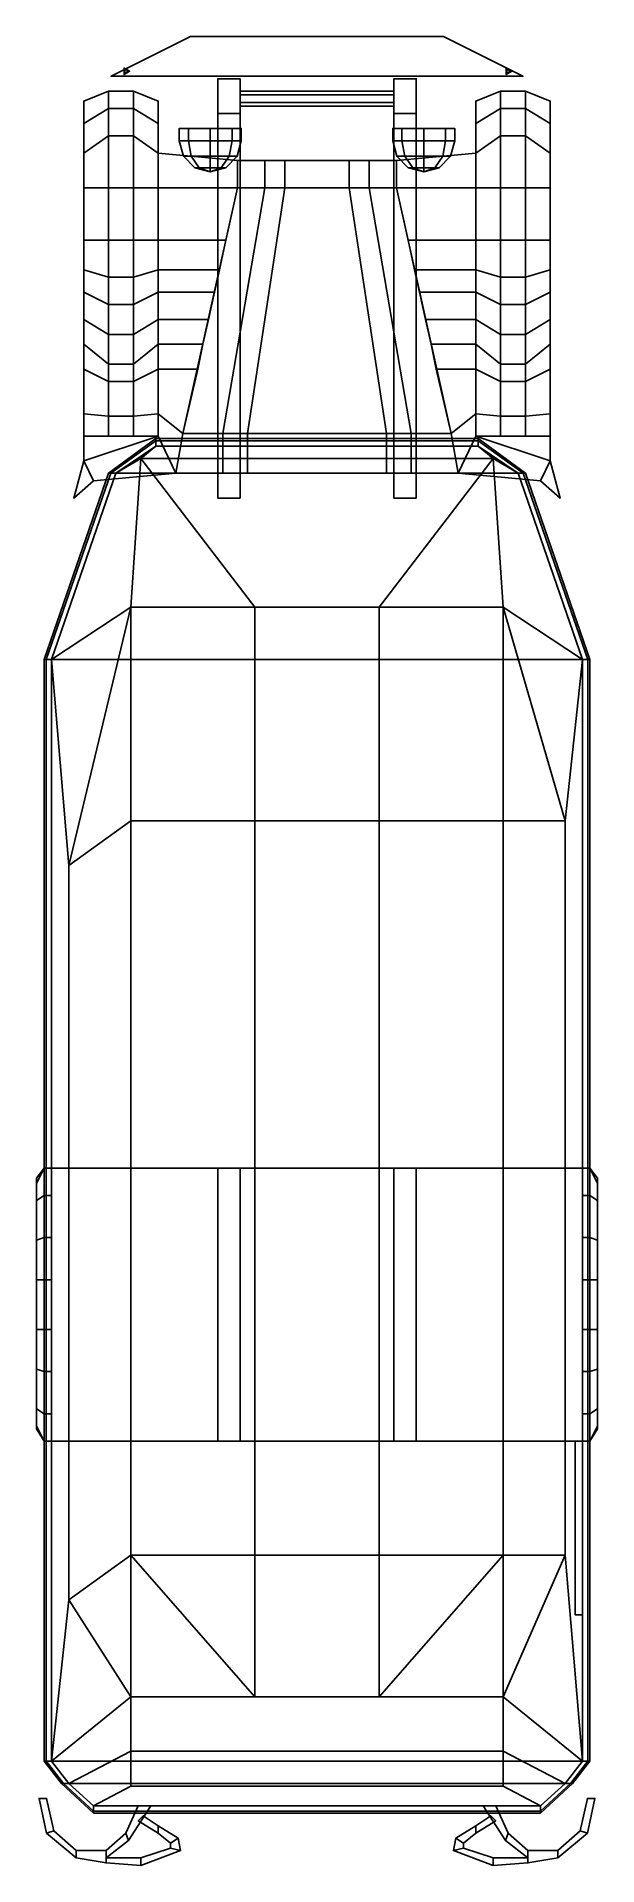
# Model space of a CAD drawing. Extents: x -1.13 to 1.13, y -3.8 to 3.57.
import ezdxf

# ---------------------------------------------------------------- set-up
doc = ezdxf.new("R2010")
doc.units = 0
doc.layers.get('0').update_dxf_attribs({"linetype": 'CONTINUOUS'})
doc.layers.add('MUDGUARDS', color=6, linetype='CONTINUOUS')

msp = doc.modelspace()

# ---------------------------------------------------------------- linework, layer by layer
for points in [[(-0.51, 3.57, 0.72), (-0.83, 3.41, 0.72), (0.83, 3.41, 0.72), (0.51, 3.57, 0.72)], [(0.51, 3.57, 0.53), (0.83, 3.41, 0.53), (-0.83, 3.41, 0.53), (-0.51, 3.57, 0.53)], [(-0.51, 3.57, 0.53), (-0.83, 3.41, 0.53), (-0.83, 3.41, 0.72), (-0.51, 3.57, 0.72)], [(0.51, 3.57, 0.72), (0.51, 3.57, 0.53), (-0.51, 3.57, 0.53), (-0.51, 3.57, 0.72)], [(0.83, 3.41, 0.72), (0.83, 3.41, 0.53), (0.51, 3.57, 0.53), (0.51, 3.57, 0.72)], [(-0.83, 3.41, 0.72), (-0.83, 3.41, 0.53), (0.83, 3.41, 0.53), (0.83, 3.41, 0.72)], [(-0.7775, 3.443, 1.12), (-0.7775, 3.417, 1.12), (-0.755, 3.43, 1.12)], [(-0.775, 3.4387, 1.07), (-0.775, 3.4213, 1.07), (-0.7775, 3.417, 1.08), (-0.7775, 3.443, 1.08)], [(-0.76, 3.43, 1.07), (-0.775, 3.4387, 1.07), (-0.7775, 3.443, 1.08), (-0.755, 3.43, 1.08)], [(-0.7775, 3.443, 1.08), (-0.7775, 3.417, 1.08), (-0.7775, 3.417, 1.12), (-0.7775, 3.443, 1.12)], [(-0.755, 3.43, 1.08), (-0.7775, 3.443, 1.08), (-0.7775, 3.443, 1.12), (-0.755, 3.43, 1.12)], [(-0.775, 3.4213, 1.07), (-0.76, 3.43, 1.07), (-0.755, 3.43, 1.08), (-0.7775, 3.417, 1.08)], [(-0.7775, 3.417, 1.08), (-0.755, 3.43, 1.08), (-0.755, 3.43, 1.12), (-0.7775, 3.417, 1.12)], [(-0.775, 3.4387, 0.72), (-0.775, 3.4213, 0.72), (-0.775, 3.4213, 1.07), (-0.775, 3.4387, 1.07)], [(-0.76, 3.43, 0.72), (-0.775, 3.4387, 0.72), (-0.775, 3.4387, 1.07), (-0.76, 3.43, 1.07)], [(-0.775, 3.4213, 0.72), (-0.76, 3.43, 0.72), (-0.76, 3.43, 1.07), (-0.775, 3.4213, 1.07)], [(-0.31, 3.4, 0.65), (-0.31, 3.26, 0.45), (-0.4, 3.26, 0.45), (-0.4, 3.4, 0.65)], [(-0.4, 3.26, 0.45), (-0.4, 1.71, 0.45), (-0.4, 1.71, 0.65), (-0.4, 3.4, 0.65)], [(-0.4, 3.4, 0.65), (-0.4, 1.71, 0.65), (-0.31, 1.71, 0.65), (-0.31, 3.4, 0.65)], [(-0.31, 1.71, 0.65), (-0.31, 1.71, 0.45), (-0.31, 3.26, 0.45), (-0.31, 3.4, 0.65)], [(0.4, 3.4, 0.65), (0.4, 3.26, 0.45), (0.31, 3.26, 0.45), (0.31, 3.4, 0.65)], [(0.31, 3.26, 0.45), (0.31, 1.71, 0.45), (0.31, 1.71, 0.65), (0.31, 3.4, 0.65)], [(0.31, 3.4, 0.65), (0.31, 1.71, 0.65), (0.4, 1.71, 0.65), (0.4, 3.4, 0.65)], [(0.4, 1.71, 0.65), (0.4, 1.71, 0.45), (0.4, 3.26, 0.45), (0.4, 3.4, 0.65)], [(0.785, 3.43, 1.08), (0.7625, 3.443, 1.08), (0.7625, 3.443, 1.12), (0.785, 3.43, 1.12)], [(0.7625, 3.443, 1.08), (0.7625, 3.417, 1.08), (0.7625, 3.417, 1.12), (0.7625, 3.443, 1.12)], [(0.78, 3.43, 1.07), (0.765, 3.4387, 1.07), (0.7625, 3.443, 1.08), (0.785, 3.43, 1.08)], [(0.765, 3.4387, 1.07), (0.765, 3.4213, 1.07), (0.7625, 3.417, 1.08), (0.7625, 3.443, 1.08)], [(0.7625, 3.443, 1.12), (0.7625, 3.417, 1.12), (0.785, 3.43, 1.12)], [(0.7625, 3.417, 1.08), (0.785, 3.43, 1.08), (0.785, 3.43, 1.12), (0.7625, 3.417, 1.12)], [(0.765, 3.4213, 1.07), (0.78, 3.43, 1.07), (0.785, 3.43, 1.08), (0.7625, 3.417, 1.08)], [(0.78, 3.43, 0.72), (0.765, 3.4387, 0.72), (0.765, 3.4387, 1.07), (0.78, 3.43, 1.07)], [(0.765, 3.4387, 0.72), (0.765, 3.4213, 0.72), (0.765, 3.4213, 1.07), (0.765, 3.4387, 1.07)], [(0.765, 3.4213, 0.72), (0.78, 3.43, 0.72), (0.78, 3.43, 1.07), (0.765, 3.4213, 1.07)], [(0.31, 3.35, 0.61), (0.31, 3.335, 0.584), (-0.31, 3.335, 0.584), (-0.31, 3.35, 0.61)], [(0.31, 3.335, 0.636), (0.31, 3.35, 0.61), (-0.31, 3.35, 0.61), (-0.31, 3.335, 0.636)], [(0.31, 3.335, 0.584), (0.31, 3.305, 0.584), (-0.31, 3.305, 0.584), (-0.31, 3.335, 0.584)], [(0.31, 3.305, 0.636), (0.31, 3.335, 0.636), (-0.31, 3.335, 0.636), (-0.31, 3.305, 0.636)], [(-0.31, 3.26, 0.45), (-0.31, 1.71, 0.45), (-0.4, 1.71, 0.45), (-0.4, 3.26, 0.45)], [(0.31, 3.305, 0.584), (0.31, 3.29, 0.61), (-0.31, 3.29, 0.61), (-0.31, 3.305, 0.584)], [(0.31, 3.29, 0.61), (0.31, 3.305, 0.636), (-0.31, 3.305, 0.636), (-0.31, 3.29, 0.61)], [(0.4, 3.26, 0.45), (0.4, 1.71, 0.45), (0.31, 1.71, 0.45), (0.31, 3.26, 0.45)], [(-0.43, 3.2, 0.955), (-0.5184, 3.2, 0.9916), (-0.555, 3.2, 1.08), (-0.3416, 3.2, 0.9916)], [(-0.3416, 3.2, 0.9916), (-0.555, 3.2, 1.08), (-0.5184, 3.2, 1.1684), (-0.305, 3.2, 1.08)], [(-0.555, 3.2, 1.08), (-0.5184, 3.2, 0.9916), (-0.5184, 3.15, 0.9916), (-0.555, 3.15, 1.08)], [(-0.5184, 3.2, 1.1684), (-0.555, 3.2, 1.08), (-0.555, 3.15, 1.08), (-0.5184, 3.15, 1.1684)], [(-0.305, 3.2, 1.08), (-0.5184, 3.2, 1.1684), (-0.43, 3.2, 1.205), (-0.3416, 3.2, 1.1684)], [(-0.5184, 3.2, 0.9916), (-0.43, 3.2, 0.955), (-0.43, 3.15, 0.955), (-0.5184, 3.15, 0.9916)], [(-0.43, 3.2, 1.205), (-0.5184, 3.2, 1.1684), (-0.5184, 3.15, 1.1684), (-0.43, 3.15, 1.205)], [(-0.43, 3.2, 0.955), (-0.3416, 3.2, 0.9916), (-0.3416, 3.15, 0.9916), (-0.43, 3.15, 0.955)], [(-0.3416, 3.2, 1.1684), (-0.43, 3.2, 1.205), (-0.43, 3.15, 1.205), (-0.3416, 3.15, 1.1684)], [(-0.3416, 3.2, 0.9916), (-0.305, 3.2, 1.08), (-0.305, 3.15, 1.08), (-0.3416, 3.15, 0.9916)], [(-0.305, 3.2, 1.08), (-0.3416, 3.2, 1.1684), (-0.3416, 3.15, 1.1684), (-0.305, 3.15, 1.08)], [(0.5184, 3.2, 0.9916), (0.305, 3.2, 1.08), (0.3416, 3.2, 1.1684), (0.555, 3.2, 1.08)], [(0.43, 3.2, 0.955), (0.3416, 3.2, 0.9916), (0.305, 3.2, 1.08), (0.5184, 3.2, 0.9916)], [(0.305, 3.2, 1.08), (0.3416, 3.2, 0.9916), (0.3416, 3.15, 0.9916), (0.305, 3.15, 1.08)], [(0.3416, 3.2, 1.1684), (0.305, 3.2, 1.08), (0.305, 3.15, 1.08), (0.3416, 3.15, 1.1684)], [(0.555, 3.2, 1.08), (0.3416, 3.2, 1.1684), (0.43, 3.2, 1.205), (0.5184, 3.2, 1.1684)], [(0.3416, 3.2, 0.9916), (0.43, 3.2, 0.955), (0.43, 3.15, 0.955), (0.3416, 3.15, 0.9916)], [(0.43, 3.2, 1.205), (0.3416, 3.2, 1.1684), (0.3416, 3.15, 1.1684), (0.43, 3.15, 1.205)], [(0.43, 3.2, 0.955), (0.5184, 3.2, 0.9916), (0.5184, 3.15, 0.9916), (0.43, 3.15, 0.955)], [(0.5184, 3.2, 1.1684), (0.43, 3.2, 1.205), (0.43, 3.15, 1.205), (0.5184, 3.15, 1.1684)], [(0.5184, 3.2, 0.9916), (0.555, 3.2, 1.08), (0.555, 3.15, 1.08), (0.5184, 3.15, 0.9916)], [(0.555, 3.2, 1.08), (0.5184, 3.2, 1.1684), (0.5184, 3.15, 1.1684), (0.555, 3.15, 1.08)], [(-0.5065, 3.0875, 1.1565), (-0.5184, 3.15, 1.1684), (-0.555, 3.15, 1.08), (-0.5383, 3.0875, 1.08)], [(-0.5383, 3.0875, 1.08), (-0.555, 3.15, 1.08), (-0.5184, 3.15, 0.9916), (-0.5065, 3.0875, 1.0035)], [(-0.43, 3.0875, 1.1883), (-0.43, 3.15, 1.205), (-0.5184, 3.15, 1.1684), (-0.5065, 3.0875, 1.1565)], [(-0.5065, 3.0875, 1.0035), (-0.5184, 3.15, 0.9916), (-0.43, 3.15, 0.955), (-0.43, 3.0875, 0.9717)], [(-0.3535, 3.0875, 1.1565), (-0.3416, 3.15, 1.1684), (-0.43, 3.15, 1.205), (-0.43, 3.0875, 1.1883)], [(-0.43, 3.0875, 0.9717), (-0.43, 3.15, 0.955), (-0.3416, 3.15, 0.9916), (-0.3535, 3.0875, 1.0035)], [(-0.3217, 3.0875, 1.08), (-0.305, 3.15, 1.08), (-0.3416, 3.15, 1.1684), (-0.3535, 3.0875, 1.1565)], [(-0.3535, 3.0875, 1.0035), (-0.3416, 3.15, 0.9916), (-0.305, 3.15, 1.08), (-0.3217, 3.0875, 1.08)], [(0.3535, 3.0875, 1.1565), (0.3416, 3.15, 1.1684), (0.305, 3.15, 1.08), (0.3217, 3.0875, 1.08)], [(0.3217, 3.0875, 1.08), (0.305, 3.15, 1.08), (0.3416, 3.15, 0.9916), (0.3535, 3.0875, 1.0035)], [(0.43, 3.0875, 1.1883), (0.43, 3.15, 1.205), (0.3416, 3.15, 1.1684), (0.3535, 3.0875, 1.1565)], [(0.3535, 3.0875, 1.0035), (0.3416, 3.15, 0.9916), (0.43, 3.15, 0.955), (0.43, 3.0875, 0.9717)], [(0.5065, 3.0875, 1.1565), (0.5184, 3.15, 1.1684), (0.43, 3.15, 1.205), (0.43, 3.0875, 1.1883)], [(0.43, 3.0875, 0.9717), (0.43, 3.15, 0.955), (0.5184, 3.15, 0.9916), (0.5065, 3.0875, 1.0035)], [(0.5383, 3.0875, 1.08), (0.555, 3.15, 1.08), (0.5184, 3.15, 1.1684), (0.5065, 3.0875, 1.1565)], [(0.5065, 3.0875, 1.0035), (0.5184, 3.15, 0.9916), (0.555, 3.15, 1.08), (0.5383, 3.0875, 1.08)], [(-0.4742, 3.0417, 1.1242), (-0.5065, 3.0875, 1.1565), (-0.5383, 3.0875, 1.08), (-0.4925, 3.0417, 1.08)], [(-0.4925, 3.0417, 1.08), (-0.5383, 3.0875, 1.08), (-0.5065, 3.0875, 1.0035), (-0.4742, 3.0417, 1.0358)], [(-0.43, 3.0417, 1.1425), (-0.43, 3.0875, 1.1883), (-0.5065, 3.0875, 1.1565), (-0.4742, 3.0417, 1.1242)], [(-0.4742, 3.0417, 1.0358), (-0.5065, 3.0875, 1.0035), (-0.43, 3.0875, 0.9717), (-0.43, 3.0417, 1.0175)], [(-0.43, 3.025, 1.08), (-0.4742, 3.0417, 1.1242), (-0.4925, 3.0417, 1.08), (-0.43, 3.025, 1.08)], [(-0.43, 3.025, 1.08), (-0.4925, 3.0417, 1.08), (-0.4742, 3.0417, 1.0358), (-0.43, 3.025, 1.08)], [(-0.43, 3.025, 1.08), (-0.43, 3.0417, 1.1425), (-0.4742, 3.0417, 1.1242), (-0.43, 3.025, 1.08)], [(-0.43, 3.025, 1.08), (-0.4742, 3.0417, 1.0358), (-0.43, 3.0417, 1.0175), (-0.43, 3.025, 1.08)], [(-0.3858, 3.0417, 1.1242), (-0.3535, 3.0875, 1.1565), (-0.43, 3.0875, 1.1883), (-0.43, 3.0417, 1.1425)], [(-0.43, 3.0417, 1.0175), (-0.43, 3.0875, 0.9717), (-0.3535, 3.0875, 1.0035), (-0.3858, 3.0417, 1.0358)], [(-0.43, 3.025, 1.08), (-0.3675, 3.0417, 1.08), (-0.3858, 3.0417, 1.1242), (-0.43, 3.025, 1.08)], [(-0.43, 3.025, 1.08), (-0.3858, 3.0417, 1.0358), (-0.3675, 3.0417, 1.08), (-0.43, 3.025, 1.08)], [(-0.43, 3.025, 1.08), (-0.3858, 3.0417, 1.1242), (-0.43, 3.0417, 1.1425), (-0.43, 3.025, 1.08)], [(-0.43, 3.025, 1.08), (-0.43, 3.0417, 1.0175), (-0.3858, 3.0417, 1.0358), (-0.43, 3.025, 1.08)], [(-0.3675, 3.0417, 1.08), (-0.3217, 3.0875, 1.08), (-0.3535, 3.0875, 1.1565), (-0.3858, 3.0417, 1.1242)], [(-0.3858, 3.0417, 1.0358), (-0.3535, 3.0875, 1.0035), (-0.3217, 3.0875, 1.08), (-0.3675, 3.0417, 1.08)], [(0.32, 3.07, 1.32), (0.32, 3.07, 0.58), (-0.32, 3.07, 0.58), (-0.32, 3.07, 1.32)], [(-0.32, 3.07, 0.58), (-0.32, 2.96, 0.58), (-0.32, 2.96, 1.32), (-0.32, 3.07, 1.32)], [(0.21, 3.07, 1.39), (0.32, 3.07, 1.32), (-0.32, 3.07, 1.32), (-0.21, 3.07, 1.39)], [(-0.32, 3.07, 1.32), (-0.32, 2.96, 1.32), (-0.21, 2.96, 1.39), (-0.21, 3.07, 1.39)], [(0.13, 3.07, 1.42), (0.21, 3.07, 1.39), (-0.21, 3.07, 1.39), (-0.13, 3.07, 1.42)], [(-0.21, 3.07, 1.39), (-0.21, 2.96, 1.39), (-0.13, 2.96, 1.42), (-0.13, 3.07, 1.42)], [(-0.13, 3.07, 1.42), (-0.13, 2.96, 1.42), (0.13, 2.96, 1.42), (0.13, 3.07, 1.42)], [(0.21, 2.96, 1.39), (0.21, 3.07, 1.39), (0.13, 3.07, 1.42), (0.13, 2.96, 1.42)], [(0.32, 2.96, 1.32), (0.32, 3.07, 1.32), (0.21, 3.07, 1.39), (0.21, 2.96, 1.39)], [(0.32, 2.96, 1.32), (0.32, 2.96, 0.58), (0.32, 3.07, 0.58), (0.32, 3.07, 1.32)], [(0.3858, 3.0417, 1.1242), (0.3535, 3.0875, 1.1565), (0.3217, 3.0875, 1.08), (0.3675, 3.0417, 1.08)], [(0.3675, 3.0417, 1.08), (0.3217, 3.0875, 1.08), (0.3535, 3.0875, 1.0035), (0.3858, 3.0417, 1.0358)], [(0.43, 3.0417, 1.1425), (0.43, 3.0875, 1.1883), (0.3535, 3.0875, 1.1565), (0.3858, 3.0417, 1.1242)], [(0.3858, 3.0417, 1.0358), (0.3535, 3.0875, 1.0035), (0.43, 3.0875, 0.9717), (0.43, 3.0417, 1.0175)], [(0.43, 3.025, 1.08), (0.3858, 3.0417, 1.1242), (0.3675, 3.0417, 1.08), (0.43, 3.025, 1.08)], [(0.43, 3.025, 1.08), (0.3675, 3.0417, 1.08), (0.3858, 3.0417, 1.0358), (0.43, 3.025, 1.08)], [(0.43, 3.025, 1.08), (0.43, 3.0417, 1.1425), (0.3858, 3.0417, 1.1242), (0.43, 3.025, 1.08)], [(0.43, 3.025, 1.08), (0.3858, 3.0417, 1.0358), (0.43, 3.0417, 1.0175), (0.43, 3.025, 1.08)], [(0.4742, 3.0417, 1.1242), (0.5065, 3.0875, 1.1565), (0.43, 3.0875, 1.1883), (0.43, 3.0417, 1.1425)], [(0.43, 3.0417, 1.0175), (0.43, 3.0875, 0.9717), (0.5065, 3.0875, 1.0035), (0.4742, 3.0417, 1.0358)], [(0.43, 3.025, 1.08), (0.4742, 3.0417, 1.1242), (0.43, 3.0417, 1.1425), (0.43, 3.025, 1.08)], [(0.43, 3.025, 1.08), (0.4925, 3.0417, 1.08), (0.4742, 3.0417, 1.1242), (0.43, 3.025, 1.08)], [(0.43, 3.025, 1.08), (0.4742, 3.0417, 1.0358), (0.4925, 3.0417, 1.08), (0.43, 3.025, 1.08)], [(0.43, 3.025, 1.08), (0.43, 3.0417, 1.0175), (0.4742, 3.0417, 1.0358), (0.43, 3.025, 1.08)], [(0.4925, 3.0417, 1.08), (0.5383, 3.0875, 1.08), (0.5065, 3.0875, 1.1565), (0.4742, 3.0417, 1.1242)], [(0.4742, 3.0417, 1.0358), (0.5065, 3.0875, 1.0035), (0.5383, 3.0875, 1.08), (0.4925, 3.0417, 1.08)], [(-0.32, 2.96, 0.58), (-0.54, 1.97, 0.58), (-0.54, 1.97, 1.32), (-0.32, 2.96, 1.32)], [(-0.32, 2.96, 1.32), (-0.54, 1.97, 1.32), (-0.38, 1.97, 1.39), (-0.21, 2.96, 1.39)], [(-0.21, 2.96, 1.39), (-0.38, 1.97, 1.39), (-0.28, 1.97, 1.42), (-0.13, 2.96, 1.42)], [(0.28, 1.97, 1.42), (0.13, 2.96, 1.42), (-0.13, 2.96, 1.42), (-0.28, 1.97, 1.42)], [(0.38, 1.97, 1.39), (0.21, 2.96, 1.39), (0.13, 2.96, 1.42), (0.28, 1.97, 1.42)], [(0.54, 1.97, 1.32), (0.32, 2.96, 1.32), (0.21, 2.96, 1.39), (0.38, 1.97, 1.39)], [(0.54, 1.97, 1.32), (0.54, 1.97, 0.58), (0.32, 2.96, 0.58), (0.32, 2.96, 1.32)], [(-0.84, 1.81, 2.37), (-0.8312, 1.81, 2.3912), (-0.65, 1.9412, 2.3912), (-0.65, 1.95, 2.37)], [(-0.8312, 1.81, 2.3488), (-0.84, 1.81, 2.37), (-0.65, 1.95, 2.37), (-0.65, 1.9412, 2.3488)], [(-0.8312, 1.81, 2.3912), (-0.81, 1.81, 2.4), (-0.65, 1.92, 2.4), (-0.65, 1.9412, 2.3912)], [(-0.81, 1.81, 2.34), (-0.8312, 1.81, 2.3488), (-0.65, 1.9412, 2.3488), (-0.65, 1.92, 2.34)], [(-0.81, 1.81, 2.4), (-0.71, 1.87, 2.53), (-0.71, 1.87, 2.53), (-0.65, 1.92, 2.4)], [(0.71, 1.87, 2.53), (0.65, 1.92, 2.4), (-0.65, 1.92, 2.4), (-0.71, 1.87, 2.53)], [(0.65, 1.9412, 2.3912), (0.65, 1.95, 2.37), (-0.65, 1.95, 2.37), (-0.65, 1.9412, 2.3912)], [(0.65, 1.95, 2.37), (0.65, 1.9412, 2.3488), (-0.65, 1.9412, 2.3488), (-0.65, 1.95, 2.37)], [(0.65, 1.92, 2.4), (0.65, 1.9412, 2.3912), (-0.65, 1.9412, 2.3912), (-0.65, 1.92, 2.4)], [(0.65, 1.9412, 2.3488), (0.65, 1.92, 2.34), (-0.65, 1.92, 2.34), (-0.65, 1.9412, 2.3488)], [(-0.54, 1.97, 1.32), (-0.54, 1.97, 0.58), (-0.5683, 1.81, 0.58), (-0.5683, 1.81, 1.32)], [(-0.54, 1.97, 1.32), (-0.5683, 1.81, 1.32), (-0.38, 1.81, 1.39), (-0.38, 1.97, 1.39)], [(-0.38, 1.97, 1.39), (-0.38, 1.81, 1.39), (-0.28, 1.81, 1.42), (-0.28, 1.97, 1.42)], [(-0.28, 1.97, 1.42), (-0.28, 1.81, 1.42), (0.28, 1.81, 1.42), (0.28, 1.97, 1.42)], [(0.38, 1.81, 1.39), (0.38, 1.97, 1.39), (0.28, 1.97, 1.42), (0.28, 1.81, 1.42)], [(0.5683, 1.81, 1.32), (0.54, 1.97, 1.32), (0.38, 1.97, 1.39), (0.38, 1.81, 1.39)], [(0.5683, 1.81, 0.58), (0.54, 1.97, 0.58), (0.54, 1.97, 1.32), (0.5683, 1.81, 1.32)], [(0.84, 1.81, 2.37), (0.8312, 1.81, 2.3488), (0.65, 1.9412, 2.3488), (0.65, 1.95, 2.37)], [(0.8312, 1.81, 2.3912), (0.84, 1.81, 2.37), (0.65, 1.95, 2.37), (0.65, 1.9412, 2.3912)], [(0.81, 1.81, 2.4), (0.8312, 1.81, 2.3912), (0.65, 1.9412, 2.3912), (0.65, 1.92, 2.4)], [(0.8312, 1.81, 2.3488), (0.81, 1.81, 2.34), (0.65, 1.92, 2.34), (0.65, 1.9412, 2.3488)], [(0.71, 1.87, 2.53), (0.81, 1.81, 2.4), (0.65, 1.92, 2.4), (0.71, 1.87, 2.53)], [(-1.07, 1.06, 2.4), (-0.75, 1.27, 2.57), (-0.71, 1.87, 2.53), (-0.81, 1.81, 2.4)], [(-0.25, 1.27, 2.62), (-0.71, 1.87, 2.53), (-0.71, 1.87, 2.53), (-0.75, 1.27, 2.6)], [(-0.75, 1.27, 2.6), (-0.71, 1.87, 2.53), (-0.71, 1.87, 2.53), (-0.75, 1.27, 2.57)], [(0.25, 1.27, 2.62), (0.71, 1.87, 2.53), (-0.71, 1.87, 2.53), (-0.25, 1.27, 2.62)], [(0.75, 1.27, 2.6), (0.71, 1.87, 2.53), (0.71, 1.87, 2.53), (0.25, 1.27, 2.62)], [(0.75, 1.27, 2.57), (0.71, 1.87, 2.53), (0.71, 1.87, 2.53), (0.75, 1.27, 2.6)], [(0.75, 1.27, 2.57), (1.07, 1.06, 2.4), (0.81, 1.81, 2.4), (0.71, 1.87, 2.53)], [(-1.1, 1.06, 2.37), (-1.0912, 1.06, 2.3912), (-0.8312, 1.81, 2.3912), (-0.84, 1.81, 2.37)], [(-1.0912, 1.06, 2.3488), (-1.1, 1.06, 2.37), (-0.84, 1.81, 2.37), (-0.8312, 1.81, 2.3488)], [(-1.0912, 1.06, 2.3912), (-1.07, 1.06, 2.4), (-0.81, 1.81, 2.4), (-0.8312, 1.81, 2.3912)], [(-1.07, 1.06, 2.34), (-1.0912, 1.06, 2.3488), (-0.8312, 1.81, 2.3488), (-0.81, 1.81, 2.34)], [(-0.81, 1.81, 2.34), (-0.81, 1.81, 0.43), (-1.07, 1.06, 0.43), (-1.07, 1.06, 2.34)], [(-1.07, 1.06, 0.43), (-0.81, 1.81, 0.43), (0.81, 1.81, 0.43), (1.07, 1.06, 0.43)], [(0.81, 1.81, 2.34), (0.81, 1.81, 0.43), (-0.81, 1.81, 0.43), (-0.81, 1.81, 2.34)], [(1.07, 1.06, 0.43), (0.81, 1.81, 0.43), (0.81, 1.81, 2.34), (1.07, 1.06, 2.34)], [(1.0912, 1.06, 2.3488), (1.07, 1.06, 2.34), (0.81, 1.81, 2.34), (0.8312, 1.81, 2.3488)], [(1.07, 1.06, 2.4), (1.0912, 1.06, 2.3912), (0.8312, 1.81, 2.3912), (0.81, 1.81, 2.4)], [(1.1, 1.06, 2.37), (1.0912, 1.06, 2.3488), (0.8312, 1.81, 2.3488), (0.84, 1.81, 2.37)], [(1.0912, 1.06, 2.3912), (1.1, 1.06, 2.37), (0.84, 1.81, 2.37), (0.8312, 1.81, 2.3912)], [(-0.4, 1.71, 0.65), (-0.4, 1.71, 0.45), (-0.31, 1.71, 0.45), (-0.31, 1.71, 0.65)], [(0.31, 1.71, 0.65), (0.31, 1.71, 0.45), (0.4, 1.71, 0.45), (0.4, 1.71, 0.65)], [(-1, 0.23, 2.47), (-0.75, 1.27, 2.57), (-0.75, 1.27, 2.57), (-1.07, 1.06, 2.4)], [(-0.75, 0.41, 2.63), (-0.75, 1.27, 2.57), (-0.75, 1.27, 2.57), (-1, 0.23, 2.47)], [(-0.75, 0.41, 2.68), (-0.75, 1.27, 2.6), (-0.75, 1.27, 2.57), (-0.75, 0.41, 2.63)], [(-0.25, 0.41, 2.71), (-0.25, 1.27, 2.62), (-0.75, 1.27, 2.6), (-0.75, 0.41, 2.68)], [(0.25, 0.41, 2.71), (0.25, 1.27, 2.62), (-0.25, 1.27, 2.62), (-0.25, 0.41, 2.71)], [(0.75, 0.41, 2.68), (0.75, 1.27, 2.6), (0.25, 1.27, 2.62), (0.25, 0.41, 2.71)], [(0.75, 0.41, 2.63), (0.75, 1.27, 2.57), (0.75, 1.27, 2.6), (0.75, 0.41, 2.68)], [(1, 0.41, 2.47), (0.75, 1.27, 2.57), (0.75, 1.27, 2.57), (0.75, 0.41, 2.63)], [(1.07, 1.06, 2.4), (0.75, 1.27, 2.57), (0.75, 1.27, 2.57), (1, 0.41, 2.47)], [(-1.1, -3.38, 2.37), (-1.0912, -3.38, 2.3912), (-1.0912, 1.06, 2.3912), (-1.1, 1.06, 2.37)], [(-1.0912, -3.38, 2.3488), (-1.1, -3.38, 2.37), (-1.1, 1.06, 2.37), (-1.0912, 1.06, 2.3488)], [(-1.0912, -3.38, 2.3912), (-1.07, -3.38, 2.4), (-1.07, 1.06, 2.4), (-1.0912, 1.06, 2.3912)], [(-1.07, -3.38, 2.34), (-1.0912, -3.38, 2.3488), (-1.0912, 1.06, 2.3488), (-1.07, 1.06, 2.34)], [(1.07, 1.06, 0.43), (1.07, -0.99, 0.43), (-1.07, -0.99, 0.43), (-1.07, 1.06, 0.43)], [(-1.07, 1.06, 0.43), (-1.07, -0.99, 0.43), (-1.07, -0.99, 2.34), (-1.07, 1.06, 2.34)], [(-1, 0.23, 2.47), (-1.07, 1.06, 2.4), (-1.07, -3.38, 2.4), (-1, -2.73, 2.47)], [(1, -2.55, 2.47), (1.07, -3.38, 2.4), (1.07, 1.06, 2.4), (1, 0.41, 2.47)], [(1.07, -0.99, 2.34), (1.07, -0.99, 0.43), (1.07, 1.06, 0.43), (1.07, 1.06, 2.34)], [(1.0912, -3.38, 2.3488), (1.07, -3.38, 2.34), (1.07, 1.06, 2.34), (1.0912, 1.06, 2.3488)], [(1.07, -3.38, 2.4), (1.0912, -3.38, 2.3912), (1.0912, 1.06, 2.3912), (1.07, 1.06, 2.4)], [(1.1, -3.38, 2.37), (1.0912, -3.38, 2.3488), (1.0912, 1.06, 2.3488), (1.1, 1.06, 2.37)], [(1.0912, -3.38, 2.3912), (1.1, -3.38, 2.37), (1.1, 1.06, 2.37), (1.0912, 1.06, 2.3912)], [(-0.75, -2.55, 2.63), (-0.75, 0.41, 2.63), (-1, 0.23, 2.47), (-1, -2.73, 2.47)], [(-0.25, -2.55, 2.71), (-0.25, 0.41, 2.71), (-0.75, 0.41, 2.68), (-0.75, -2.55, 2.68)], [(-0.75, -2.55, 2.68), (-0.75, 0.41, 2.68), (-0.75, 0.41, 2.63), (-0.75, -2.55, 2.63)], [(0.25, -2.55, 2.71), (0.25, 0.41, 2.71), (-0.25, 0.41, 2.71), (-0.25, -2.55, 2.71)], [(0.75, -2.55, 2.68), (0.75, 0.41, 2.68), (0.25, 0.41, 2.71), (0.25, -2.55, 2.71)], [(0.75, -2.55, 2.63), (0.75, 0.41, 2.63), (0.75, 0.41, 2.68), (0.75, -2.55, 2.68)], [(1, -2.55, 2.47), (1, 0.41, 2.47), (0.75, 0.41, 2.63), (0.75, -2.55, 2.63)], [(-1.13, -1.05, 0.54), (-1.13, -1.12, 0.75), (-1.1, -1.1, 0.79), (-1.1, -0.99, 0.54)], [(-1.13, -1.03, 0.44), (-1.13, -1.05, 0.54), (-1.1, -0.99, 0.54), (-1.1, -0.99, 0.43)], [(-1.1, -0.99, 0.54), (-1.1, -1.1, 0.79), (-1.07, -1.1, 0.79), (-1.07, -0.99, 0.54)], [(-1.1, -0.99, 0.43), (-1.1, -0.99, 0.54), (-1.07, -0.99, 0.54), (-1.07, -0.99, 0.43)], [(-1.07, -0.99, 1.04), (-1.07, -2.09, 1.04), (-1.07, -2.09, 2.34), (-1.07, -0.99, 2.34)], [(-1.07, -0.99, 0.54), (-1.07, -1.1, 0.79), (-1.07, -1.1, 1.04), (-1.07, -0.99, 1.04)], [(-0.4, -0.99, 0.45), (-0.4, -2.09, 0.45), (-0.4, -2.09, 1.04), (-0.4, -0.99, 1.04)], [(-0.31, -0.99, 0.45), (-0.31, -2.09, 0.45), (-0.4, -2.09, 0.45), (-0.4, -0.99, 0.45)], [(-0.31, -2.09, 1.04), (-0.31, -2.09, 0.45), (-0.31, -0.99, 0.45), (-0.31, -0.99, 1.04)], [(0.31, -0.99, 0.45), (0.31, -2.09, 0.45), (0.31, -2.09, 1.04), (0.31, -0.99, 1.04)], [(0.4, -0.99, 0.45), (0.4, -2.09, 0.45), (0.31, -2.09, 0.45), (0.31, -0.99, 0.45)], [(0.4, -2.09, 1.04), (0.4, -2.09, 0.45), (0.4, -0.99, 0.45), (0.4, -0.99, 1.04)], [(1.07, -2.09, 2.34), (1.07, -2.09, 1.04), (1.07, -0.99, 1.04), (1.07, -0.99, 2.34)], [(1.07, -1.1, 1.04), (1.07, -1.1, 0.79), (1.07, -0.99, 0.54), (1.07, -0.99, 1.04)], [(1.1, -1.1, 0.79), (1.1, -0.99, 0.54), (1.07, -0.99, 0.54), (1.07, -1.1, 0.79)], [(1.1, -0.99, 0.54), (1.1, -0.99, 0.43), (1.07, -0.99, 0.43), (1.07, -0.99, 0.54)], [(1.13, -1.12, 0.75), (1.13, -1.05, 0.54), (1.1, -0.99, 0.54), (1.1, -1.1, 0.79)], [(1.13, -1.05, 0.54), (1.13, -1.03, 0.44), (1.1, -0.99, 0.43), (1.1, -0.99, 0.54)], [(-1.13, -1.12, 0.75), (-1.13, -1.28, 0.91), (-1.1, -1.27, 0.97), (-1.1, -1.1, 0.79)], [(-1.1, -1.1, 0.79), (-1.1, -1.27, 0.97), (-1.07, -1.27, 0.97), (-1.07, -1.1, 0.79)], [(-1.07, -1.1, 0.79), (-1.07, -1.27, 0.97), (-1.07, -1.27, 1.04), (-1.07, -1.1, 1.04)], [(1.07, -1.27, 1.04), (1.07, -1.27, 0.97), (1.07, -1.1, 0.79), (1.07, -1.1, 1.04)], [(1.1, -1.27, 0.97), (1.1, -1.1, 0.79), (1.07, -1.1, 0.79), (1.07, -1.27, 0.97)], [(1.13, -1.28, 0.91), (1.13, -1.12, 0.75), (1.1, -1.1, 0.79), (1.1, -1.27, 0.97)], [(-1.13, -1.28, 0.91), (-1.13, -1.44, 0.99), (-1.1, -1.44, 1.04), (-1.1, -1.27, 0.97)], [(-1.1, -1.27, 0.97), (-1.1, -1.44, 1.04), (-1.07, -1.44, 1.04), (-1.07, -1.27, 0.97)], [(-1.07, -1.27, 0.97), (-1.07, -1.44, 1.04), (-1.07, -1.44, 1.04), (-1.07, -1.27, 1.04)], [(1.07, -1.44, 1.04), (1.07, -1.44, 1.04), (1.07, -1.27, 0.97), (1.07, -1.27, 1.04)], [(1.1, -1.44, 1.04), (1.1, -1.27, 0.97), (1.07, -1.27, 0.97), (1.07, -1.44, 1.04)], [(1.13, -1.44, 0.99), (1.13, -1.28, 0.91), (1.1, -1.27, 0.97), (1.1, -1.44, 1.04)], [(-1.13, -1.44, 0.99), (-1.13, -1.64, 0.99), (-1.1, -1.64, 1.04), (-1.1, -1.44, 1.04)], [(-1.1, -1.44, 1.04), (-1.1, -1.64, 1.04), (-1.07, -1.64, 1.04), (-1.07, -1.44, 1.04)], [(1.1, -1.64, 1.04), (1.1, -1.44, 1.04), (1.07, -1.44, 1.04), (1.07, -1.64, 1.04)], [(1.13, -1.64, 0.99), (1.13, -1.44, 0.99), (1.1, -1.44, 1.04), (1.1, -1.64, 1.04)], [(-1.13, -1.64, 0.99), (-1.13, -1.8, 0.91), (-1.1, -1.81, 0.97), (-1.1, -1.64, 1.04)], [(-1.1, -1.64, 1.04), (-1.1, -1.81, 0.97), (-1.07, -1.81, 0.97), (-1.07, -1.64, 1.04)], [(-1.07, -1.64, 1.04), (-1.07, -1.64, 1.04), (-1.07, -1.81, 0.97), (-1.07, -1.81, 1.04)], [(1.07, -1.81, 0.97), (1.07, -1.64, 1.04), (1.07, -1.64, 1.04), (1.07, -1.81, 1.04)], [(1.1, -1.81, 0.97), (1.1, -1.64, 1.04), (1.07, -1.64, 1.04), (1.07, -1.81, 0.97)], [(1.13, -1.8, 0.91), (1.13, -1.64, 0.99), (1.1, -1.64, 1.04), (1.1, -1.81, 0.97)], [(-1.13, -1.8, 0.91), (-1.13, -1.96, 0.75), (-1.1, -1.98, 0.79), (-1.1, -1.81, 0.97)], [(-1.1, -1.81, 0.97), (-1.1, -1.98, 0.79), (-1.07, -1.98, 0.79), (-1.07, -1.81, 0.97)], [(-1.07, -1.81, 1.04), (-1.07, -1.81, 0.97), (-1.07, -1.98, 0.79), (-1.07, -1.98, 1.04)], [(1.07, -1.98, 0.79), (1.07, -1.81, 0.97), (1.07, -1.81, 1.04), (1.07, -1.98, 1.04)], [(1.1, -1.98, 0.79), (1.1, -1.81, 0.97), (1.07, -1.81, 0.97), (1.07, -1.98, 0.79)], [(1.13, -1.96, 0.75), (1.13, -1.8, 0.91), (1.1, -1.81, 0.97), (1.1, -1.98, 0.79)], [(-1.13, -1.96, 0.75), (-1.13, -2.03, 0.54), (-1.1, -2.09, 0.54), (-1.1, -1.98, 0.79)], [(-1.1, -1.98, 0.79), (-1.1, -2.09, 0.54), (-1.07, -2.09, 0.54), (-1.07, -1.98, 0.79)], [(-1.07, -1.98, 1.04), (-1.07, -1.98, 0.79), (-1.07, -2.09, 0.54), (-1.07, -2.09, 1.04)], [(1.07, -2.09, 0.54), (1.07, -1.98, 0.79), (1.07, -1.98, 1.04), (1.07, -2.09, 1.04)], [(1.1, -2.09, 0.54), (1.1, -1.98, 0.79), (1.07, -1.98, 0.79), (1.07, -2.09, 0.54)], [(1.13, -2.03, 0.54), (1.13, -1.96, 0.75), (1.1, -1.98, 0.79), (1.1, -2.09, 0.54)], [(-1.13, -2.03, 0.54), (-1.13, -2.04, 0.45), (-1.1, -2.09, 0.43), (-1.1, -2.09, 0.54)], [(1.13, -2.04, 0.45), (1.13, -2.03, 0.54), (1.1, -2.09, 0.54), (1.1, -2.09, 0.43)], [(-1.1, -2.09, 0.54), (-1.1, -2.09, 0.43), (-1.07, -2.09, 0.43), (-1.07, -2.09, 0.54)], [(-1.07, -2.09, 0.43), (-1.07, -3.38, 0.43), (-1.07, -3.38, 2.34), (-1.07, -2.09, 2.34)], [(1.07, -2.09, 0.43), (1.07, -3.38, 0.43), (-1.07, -3.38, 0.43), (-1.07, -2.09, 0.43)], [(1.04, -2.79, 0.48), (1.07, -2.79, 0.48), (1.07, -2.09, 0.48), (1.04, -2.09, 0.48)], [(1.04, -2.09, 0.48), (1.07, -2.09, 0.48), (1.07, -2.09, 2.28), (1.04, -2.09, 2.28)], [(1.04, -2.09, 2.28), (1.07, -2.09, 2.28), (1.07, -2.79, 2.28), (1.04, -2.79, 2.28)], [(1.04, -2.09, 0.48), (1.04, -2.09, 2.28), (1.04, -2.79, 2.28), (1.04, -2.79, 0.48)], [(1.1, -2.09, 0.43), (1.1, -2.09, 0.54), (1.07, -2.09, 0.54), (1.07, -2.09, 0.43)], [(1.07, -2.79, 0.48), (1.07, -2.79, 0.43), (1.07, -2.09, 0.43), (1.07, -2.09, 0.48)], [(1.07, -2.79, 2.34), (1.07, -2.79, 2.28), (1.07, -2.09, 2.28), (1.07, -2.09, 2.34)], [(-0.75, -3.12, 2.58), (-0.75, -2.55, 2.63), (-1, -2.73, 2.47), (-0.75, -3.12, 2.58)], [(-0.75, -3.12, 2.58), (-0.75, -2.55, 2.68), (-0.75, -2.55, 2.63), (-0.75, -3.12, 2.58)], [(-0.75, -3.12, 2.58), (-0.25, -3.12, 2.58), (-0.75, -2.55, 2.68), (-0.75, -3.12, 2.58)], [(-0.25, -3.12, 2.58), (-0.25, -2.55, 2.71), (-0.75, -2.55, 2.68), (-0.25, -3.12, 2.58)], [(0.25, -3.12, 2.58), (0.25, -2.55, 2.71), (-0.25, -2.55, 2.71), (-0.25, -3.12, 2.58)], [(0.75, -3.12, 2.58), (0.75, -2.55, 2.68), (0.25, -3.12, 2.58), (0.75, -3.12, 2.58)], [(0.25, -3.12, 2.58), (0.75, -2.55, 2.68), (0.25, -2.55, 2.71), (0.25, -3.12, 2.58)], [(0.75, -3.12, 2.58), (0.75, -2.55, 2.63), (0.75, -2.55, 2.68), (0.75, -3.12, 2.58)], [(0.75, -3.12, 2.58), (1, -2.55, 2.47), (0.75, -2.55, 2.63), (0.75, -3.12, 2.58)], [(1.07, -3.38, 2.4), (1, -2.55, 2.47), (0.75, -3.12, 2.58), (1.07, -3.38, 2.4)], [(-0.75, -3.12, 2.58), (-1, -2.73, 2.47), (-1.07, -3.38, 2.4), (-0.75, -3.12, 2.58)], [(1.04, -2.79, 2.28), (1.07, -2.79, 2.28), (1.07, -2.79, 0.48), (1.04, -2.79, 0.48)], [(1.07, -3.38, 2.34), (1.07, -3.38, 0.43), (1.07, -2.79, 0.43), (1.07, -2.79, 2.34)], [(-1, -3.47, 2.4), (-0.75, -3.34, 2.56), (-0.75, -3.12, 2.58), (-1.07, -3.38, 2.4)], [(0.75, -3.34, 2.56), (0.75, -3.12, 2.58), (-0.75, -3.12, 2.58), (-0.75, -3.34, 2.56)], [(0.75, -3.34, 2.56), (1, -3.47, 2.4), (1.07, -3.38, 2.4), (0.75, -3.12, 2.58)], [(-1.03, -3.47, 2.37), (-1.0212, -3.47, 2.3912), (-1.0912, -3.38, 2.3912), (-1.1, -3.38, 2.37)], [(-1.0212, -3.47, 2.3488), (-1.03, -3.47, 2.37), (-1.1, -3.38, 2.37), (-1.0912, -3.38, 2.3488)], [(-1.0212, -3.47, 2.3912), (-1, -3.47, 2.4), (-1.07, -3.38, 2.4), (-1.0912, -3.38, 2.3912)], [(-1, -3.47, 2.34), (-1.0212, -3.47, 2.3488), (-1.0912, -3.38, 2.3488), (-1.07, -3.38, 2.34)], [(-1.07, -3.38, 0.43), (-1, -3.47, 0.43), (-1, -3.47, 2.34), (-1.07, -3.38, 2.34)], [(1.07, -3.38, 0.43), (1, -3.47, 0.43), (-1, -3.47, 0.43), (-1.07, -3.38, 0.43)], [(-0.9, -3.56, 2.4), (-0.75, -3.48, 2.53), (-0.75, -3.34, 2.56), (-1, -3.47, 2.4)], [(0.75, -3.48, 2.53), (0.75, -3.34, 2.56), (-0.75, -3.34, 2.56), (-0.75, -3.48, 2.53)], [(0.75, -3.48, 2.53), (0.9, -3.56, 2.4), (1, -3.47, 2.4), (0.75, -3.34, 2.56)], [(1, -3.47, 2.34), (1, -3.47, 0.43), (1.07, -3.38, 0.43), (1.07, -3.38, 2.34)], [(1.0212, -3.47, 2.3488), (1, -3.47, 2.34), (1.07, -3.38, 2.34), (1.0912, -3.38, 2.3488)], [(1, -3.47, 2.4), (1.0212, -3.47, 2.3912), (1.0912, -3.38, 2.3912), (1.07, -3.38, 2.4)], [(1.03, -3.47, 2.37), (1.0212, -3.47, 2.3488), (1.0912, -3.38, 2.3488), (1.1, -3.38, 2.37)], [(1.0212, -3.47, 2.3912), (1.03, -3.47, 2.37), (1.1, -3.38, 2.37), (1.0912, -3.38, 2.3912)], [(-1.06, -3.66, 0.52), (-1.09, -3.67, 0.52), (-1.12, -3.53, 0.52), (-1.09, -3.53, 0.52)], [(-1.12, -3.53, 0.6), (-1.09, -3.67, 0.6), (-1.06, -3.66, 0.6), (-1.09, -3.53, 0.6)], [(-1.12, -3.53, 0.52), (-1.09, -3.67, 0.52), (-1.09, -3.67, 0.6), (-1.12, -3.53, 0.6)], [(-1.09, -3.53, 0.52), (-1.12, -3.53, 0.52), (-1.12, -3.53, 0.6), (-1.09, -3.53, 0.6)], [(-1.12, -3.53, 0.75), (-1.09, -3.67, 0.75), (-1.06, -3.66, 0.75), (-1.09, -3.53, 0.75)], [(-1.09, -3.53, 0.67), (-1.12, -3.53, 0.67), (-1.12, -3.53, 0.75), (-1.09, -3.53, 0.75)], [(-1.12, -3.53, 0.67), (-1.09, -3.67, 0.67), (-1.09, -3.67, 0.75), (-1.12, -3.53, 0.75)], [(-1.06, -3.66, 0.67), (-1.09, -3.67, 0.67), (-1.12, -3.53, 0.67), (-1.09, -3.53, 0.67)], [(-1.09, -3.53, 0.6), (-1.06, -3.66, 0.6), (-1.06, -3.66, 0.52), (-1.09, -3.53, 0.52)], [(-1.09, -3.53, 0.75), (-1.06, -3.66, 0.75), (-1.06, -3.66, 0.67), (-1.09, -3.53, 0.67)], [(-0.9, -3.59, 2.37), (-0.9, -3.5812, 2.3912), (-1.0212, -3.47, 2.3912), (-1.03, -3.47, 2.37)], [(-0.9, -3.5812, 2.3488), (-0.9, -3.59, 2.37), (-1.03, -3.47, 2.37), (-1.0212, -3.47, 2.3488)], [(-0.9, -3.5812, 2.3912), (-0.9, -3.56, 2.4), (-1, -3.47, 2.4), (-1.0212, -3.47, 2.3912)], [(-0.9, -3.56, 2.34), (-0.9, -3.5812, 2.3488), (-1.0212, -3.47, 2.3488), (-1, -3.47, 2.34)], [(-0.9, -3.56, 0.5), (-1, -3.47, 0.43), (1, -3.47, 0.43), (0.9, -3.56, 0.5)], [(-1, -3.47, 2.34), (-1, -3.47, 0.43), (-0.9, -3.56, 0.5), (-0.9, -3.56, 2.34)], [(0.9, -3.56, 2.4), (0.75, -3.48, 2.53), (-0.75, -3.48, 2.53), (-0.9, -3.56, 2.4)], [(0.9, -3.56, 0.5), (1, -3.47, 0.43), (1, -3.47, 2.34), (0.9, -3.56, 2.34)], [(0.9, -3.59, 2.37), (0.9, -3.5812, 2.3488), (1.0212, -3.47, 2.3488), (1.03, -3.47, 2.37)], [(0.9, -3.5812, 2.3488), (0.9, -3.56, 2.34), (1, -3.47, 2.34), (1.0212, -3.47, 2.3488)], [(0.9, -3.56, 2.4), (0.9, -3.5812, 2.3912), (1.0212, -3.47, 2.3912), (1, -3.47, 2.4)], [(0.9, -3.5812, 2.3912), (0.9, -3.59, 2.37), (1.03, -3.47, 2.37), (1.0212, -3.47, 2.3912)], [(1.12, -3.53, 0.52), (1.09, -3.67, 0.52), (1.06, -3.66, 0.52), (1.09, -3.53, 0.52)], [(1.06, -3.66, 0.6), (1.09, -3.67, 0.6), (1.12, -3.53, 0.6), (1.09, -3.53, 0.6)], [(1.09, -3.53, 0.52), (1.06, -3.66, 0.52), (1.06, -3.66, 0.6), (1.09, -3.53, 0.6)], [(1.09, -3.53, 0.67), (1.06, -3.66, 0.67), (1.06, -3.66, 0.75), (1.09, -3.53, 0.75)], [(1.06, -3.66, 0.75), (1.09, -3.67, 0.75), (1.12, -3.53, 0.75), (1.09, -3.53, 0.75)], [(1.12, -3.53, 0.67), (1.09, -3.67, 0.67), (1.06, -3.66, 0.67), (1.09, -3.53, 0.67)], [(1.09, -3.53, 0.6), (1.12, -3.53, 0.6), (1.12, -3.53, 0.52), (1.09, -3.53, 0.52)], [(1.12, -3.53, 0.6), (1.09, -3.67, 0.6), (1.09, -3.67, 0.52), (1.12, -3.53, 0.52)], [(1.12, -3.53, 0.75), (1.09, -3.67, 0.75), (1.09, -3.67, 0.67), (1.12, -3.53, 0.67)], [(1.09, -3.53, 0.75), (1.12, -3.53, 0.75), (1.12, -3.53, 0.67), (1.09, -3.53, 0.67)], [(-0.9, -3.56, 2.34), (-0.9, -3.56, 0.5), (0.9, -3.56, 0.5), (0.9, -3.56, 2.34)], [(0.9, -3.5812, 2.3912), (0.9, -3.56, 2.4), (-0.9, -3.56, 2.4), (-0.9, -3.5812, 2.3912)], [(0.9, -3.56, 2.34), (0.9, -3.5812, 2.3488), (-0.9, -3.5812, 2.3488), (-0.9, -3.56, 2.34)], [(0.9, -3.59, 2.37), (0.9, -3.5812, 2.3912), (-0.9, -3.5812, 2.3912), (-0.9, -3.59, 2.37)], [(0.9, -3.5812, 2.3488), (0.9, -3.59, 2.37), (-0.9, -3.59, 2.37), (-0.9, -3.5812, 2.3488)], [(-0.76, -3.7, 0.6), (-0.67, -3.56, 0.6), (-0.72, -3.56, 0.6), (-0.77, -3.67, 0.6)], [(-0.77, -3.67, 0.6), (-0.72, -3.56, 0.6), (-0.72, -3.56, 0.52), (-0.77, -3.67, 0.52)], [(-0.72, -3.56, 0.52), (-0.67, -3.56, 0.52), (-0.76, -3.7, 0.52), (-0.77, -3.67, 0.52)], [(-0.76, -3.7, 0.75), (-0.67, -3.56, 0.75), (-0.72, -3.56, 0.75), (-0.77, -3.67, 0.75)], [(-0.77, -3.67, 0.75), (-0.72, -3.56, 0.75), (-0.72, -3.56, 0.67), (-0.77, -3.67, 0.67)], [(-0.72, -3.56, 0.67), (-0.67, -3.56, 0.67), (-0.76, -3.7, 0.67), (-0.77, -3.67, 0.67)], [(-0.76, -3.7, 0.52), (-0.67, -3.56, 0.52), (-0.67, -3.56, 0.6), (-0.76, -3.7, 0.6)], [(-0.76, -3.7, 0.67), (-0.67, -3.56, 0.67), (-0.67, -3.56, 0.75), (-0.76, -3.7, 0.75)], [(-0.64, -3.64, 0.6), (-0.7, -3.6, 0.6), (-0.72, -3.62, 0.6), (-0.64, -3.67, 0.6)], [(-0.72, -3.62, 0.52), (-0.7, -3.6, 0.52), (-0.64, -3.64, 0.52), (-0.64, -3.67, 0.52)], [(-0.64, -3.64, 0.75), (-0.7, -3.6, 0.75), (-0.72, -3.62, 0.75), (-0.64, -3.67, 0.75)], [(-0.72, -3.62, 0.67), (-0.7, -3.6, 0.67), (-0.64, -3.64, 0.67), (-0.64, -3.67, 0.67)], [(-0.64, -3.64, 0.52), (-0.7, -3.6, 0.52), (-0.7, -3.6, 0.6), (-0.64, -3.64, 0.6)], [(-0.64, -3.64, 0.67), (-0.7, -3.6, 0.67), (-0.7, -3.6, 0.75), (-0.64, -3.64, 0.75)], [(0.64, -3.64, 0.52), (0.7, -3.6, 0.52), (0.72, -3.62, 0.52), (0.64, -3.67, 0.52)], [(0.64, -3.64, 0.6), (0.7, -3.6, 0.6), (0.7, -3.6, 0.52), (0.64, -3.64, 0.52)], [(0.72, -3.62, 0.6), (0.7, -3.6, 0.6), (0.64, -3.64, 0.6), (0.64, -3.67, 0.6)], [(0.72, -3.62, 0.75), (0.7, -3.6, 0.75), (0.64, -3.64, 0.75), (0.64, -3.67, 0.75)], [(0.64, -3.64, 0.75), (0.7, -3.6, 0.75), (0.7, -3.6, 0.67), (0.64, -3.64, 0.67)], [(0.64, -3.64, 0.67), (0.7, -3.6, 0.67), (0.72, -3.62, 0.67), (0.64, -3.67, 0.67)], [(0.76, -3.7, 0.52), (0.67, -3.56, 0.52), (0.72, -3.56, 0.52), (0.77, -3.67, 0.52)], [(0.72, -3.56, 0.6), (0.67, -3.56, 0.6), (0.76, -3.7, 0.6), (0.77, -3.67, 0.6)], [(0.76, -3.7, 0.6), (0.67, -3.56, 0.6), (0.67, -3.56, 0.52), (0.76, -3.7, 0.52)], [(0.72, -3.56, 0.75), (0.67, -3.56, 0.75), (0.76, -3.7, 0.75), (0.77, -3.67, 0.75)], [(0.76, -3.7, 0.67), (0.67, -3.56, 0.67), (0.72, -3.56, 0.67), (0.77, -3.67, 0.67)], [(0.76, -3.7, 0.75), (0.67, -3.56, 0.75), (0.67, -3.56, 0.67), (0.76, -3.7, 0.67)], [(0.77, -3.67, 0.52), (0.72, -3.56, 0.52), (0.72, -3.56, 0.6), (0.77, -3.67, 0.6)], [(0.77, -3.67, 0.67), (0.72, -3.56, 0.67), (0.72, -3.56, 0.75), (0.77, -3.67, 0.75)], [(-1.09, -3.67, 0.6), (-0.97, -3.77, 0.6), (-0.97, -3.74, 0.6), (-1.06, -3.66, 0.6)], [(-0.97, -3.74, 0.52), (-0.97, -3.77, 0.52), (-1.09, -3.67, 0.52), (-1.06, -3.66, 0.52)], [(-1.09, -3.67, 0.75), (-0.97, -3.77, 0.75), (-0.97, -3.74, 0.75), (-1.06, -3.66, 0.75)], [(-0.97, -3.74, 0.67), (-0.97, -3.77, 0.67), (-1.09, -3.67, 0.67), (-1.06, -3.66, 0.67)], [(-1.09, -3.67, 0.52), (-0.97, -3.77, 0.52), (-0.97, -3.77, 0.6), (-1.09, -3.67, 0.6)], [(-1.09, -3.67, 0.67), (-0.97, -3.77, 0.67), (-0.97, -3.77, 0.75), (-1.09, -3.67, 0.75)], [(-1.06, -3.66, 0.6), (-0.97, -3.74, 0.6), (-0.97, -3.74, 0.52), (-1.06, -3.66, 0.52)], [(-1.06, -3.66, 0.75), (-0.97, -3.74, 0.75), (-0.97, -3.74, 0.67), (-1.06, -3.66, 0.67)], [(-0.77, -3.67, 0.52), (-0.76, -3.7, 0.52), (-0.85, -3.77, 0.52), (-0.85, -3.74, 0.52)], [(-0.85, -3.74, 0.6), (-0.77, -3.67, 0.6), (-0.77, -3.67, 0.52), (-0.85, -3.74, 0.52)], [(-0.85, -3.77, 0.6), (-0.76, -3.7, 0.6), (-0.77, -3.67, 0.6), (-0.85, -3.74, 0.6)], [(-0.85, -3.77, 0.75), (-0.76, -3.7, 0.75), (-0.77, -3.67, 0.75), (-0.85, -3.74, 0.75)], [(-0.77, -3.67, 0.67), (-0.76, -3.7, 0.67), (-0.85, -3.77, 0.67), (-0.85, -3.74, 0.67)], [(-0.85, -3.74, 0.75), (-0.77, -3.67, 0.75), (-0.77, -3.67, 0.67), (-0.85, -3.74, 0.67)], [(-0.64, -3.67, 0.6), (-0.72, -3.62, 0.6), (-0.72, -3.62, 0.52), (-0.64, -3.67, 0.52)], [(-0.64, -3.67, 0.75), (-0.72, -3.62, 0.75), (-0.72, -3.62, 0.67), (-0.64, -3.67, 0.67)], [(-0.56, -3.69, 0.6), (-0.64, -3.64, 0.6), (-0.64, -3.67, 0.6), (-0.59, -3.71, 0.6)], [(-0.64, -3.67, 0.52), (-0.64, -3.64, 0.52), (-0.56, -3.69, 0.52), (-0.59, -3.71, 0.52)], [(-0.56, -3.69, 0.52), (-0.64, -3.64, 0.52), (-0.64, -3.64, 0.6), (-0.56, -3.69, 0.6)], [(-0.56, -3.69, 0.75), (-0.64, -3.64, 0.75), (-0.64, -3.67, 0.75), (-0.59, -3.71, 0.75)], [(-0.56, -3.69, 0.67), (-0.64, -3.64, 0.67), (-0.64, -3.64, 0.75), (-0.56, -3.69, 0.75)], [(-0.64, -3.67, 0.67), (-0.64, -3.64, 0.67), (-0.56, -3.69, 0.67), (-0.59, -3.71, 0.67)], [(-0.59, -3.71, 0.6), (-0.64, -3.67, 0.6), (-0.64, -3.67, 0.52), (-0.59, -3.71, 0.52)], [(-0.59, -3.71, 0.75), (-0.64, -3.67, 0.75), (-0.64, -3.67, 0.67), (-0.59, -3.71, 0.67)], [(0.56, -3.69, 0.52), (0.64, -3.64, 0.52), (0.64, -3.67, 0.52), (0.59, -3.71, 0.52)], [(0.56, -3.69, 0.6), (0.64, -3.64, 0.6), (0.64, -3.64, 0.52), (0.56, -3.69, 0.52)], [(0.64, -3.67, 0.6), (0.64, -3.64, 0.6), (0.56, -3.69, 0.6), (0.59, -3.71, 0.6)], [(0.64, -3.67, 0.75), (0.64, -3.64, 0.75), (0.56, -3.69, 0.75), (0.59, -3.71, 0.75)], [(0.56, -3.69, 0.75), (0.64, -3.64, 0.75), (0.64, -3.64, 0.67), (0.56, -3.69, 0.67)], [(0.56, -3.69, 0.67), (0.64, -3.64, 0.67), (0.64, -3.67, 0.67), (0.59, -3.71, 0.67)], [(0.59, -3.71, 0.52), (0.64, -3.67, 0.52), (0.64, -3.67, 0.6), (0.59, -3.71, 0.6)], [(0.59, -3.71, 0.67), (0.64, -3.67, 0.67), (0.64, -3.67, 0.75), (0.59, -3.71, 0.75)], [(0.64, -3.67, 0.52), (0.72, -3.62, 0.52), (0.72, -3.62, 0.6), (0.64, -3.67, 0.6)], [(0.64, -3.67, 0.67), (0.72, -3.62, 0.67), (0.72, -3.62, 0.75), (0.64, -3.67, 0.75)], [(0.85, -3.77, 0.52), (0.76, -3.7, 0.52), (0.77, -3.67, 0.52), (0.85, -3.74, 0.52)], [(0.77, -3.67, 0.6), (0.76, -3.7, 0.6), (0.85, -3.77, 0.6), (0.85, -3.74, 0.6)], [(0.77, -3.67, 0.75), (0.76, -3.7, 0.75), (0.85, -3.77, 0.75), (0.85, -3.74, 0.75)], [(0.85, -3.77, 0.67), (0.76, -3.7, 0.67), (0.77, -3.67, 0.67), (0.85, -3.74, 0.67)], [(0.85, -3.74, 0.52), (0.77, -3.67, 0.52), (0.77, -3.67, 0.6), (0.85, -3.74, 0.6)], [(0.85, -3.74, 0.67), (0.77, -3.67, 0.67), (0.77, -3.67, 0.75), (0.85, -3.74, 0.75)], [(1.09, -3.67, 0.52), (0.97, -3.77, 0.52), (0.97, -3.74, 0.52), (1.06, -3.66, 0.52)], [(0.97, -3.74, 0.6), (0.97, -3.77, 0.6), (1.09, -3.67, 0.6), (1.06, -3.66, 0.6)], [(1.06, -3.66, 0.52), (0.97, -3.74, 0.52), (0.97, -3.74, 0.6), (1.06, -3.66, 0.6)], [(0.97, -3.74, 0.75), (0.97, -3.77, 0.75), (1.09, -3.67, 0.75), (1.06, -3.66, 0.75)], [(1.09, -3.67, 0.67), (0.97, -3.77, 0.67), (0.97, -3.74, 0.67), (1.06, -3.66, 0.67)], [(1.06, -3.66, 0.67), (0.97, -3.74, 0.67), (0.97, -3.74, 0.75), (1.06, -3.66, 0.75)], [(1.09, -3.67, 0.6), (0.97, -3.77, 0.6), (0.97, -3.77, 0.52), (1.09, -3.67, 0.52)], [(1.09, -3.67, 0.75), (0.97, -3.77, 0.75), (0.97, -3.77, 0.67), (1.09, -3.67, 0.67)], [(-0.85, -3.74, 0.52), (-0.85, -3.79, 0.52), (-0.97, -3.77, 0.52), (-0.97, -3.74, 0.52)], [(-0.97, -3.74, 0.6), (-0.85, -3.74, 0.6), (-0.85, -3.74, 0.52), (-0.97, -3.74, 0.52)], [(-0.97, -3.77, 0.6), (-0.85, -3.79, 0.6), (-0.85, -3.74, 0.6), (-0.97, -3.74, 0.6)], [(-0.97, -3.77, 0.75), (-0.85, -3.79, 0.75), (-0.85, -3.74, 0.75), (-0.97, -3.74, 0.75)], [(-0.85, -3.74, 0.67), (-0.85, -3.79, 0.67), (-0.97, -3.77, 0.67), (-0.97, -3.74, 0.67)], [(-0.97, -3.74, 0.75), (-0.85, -3.74, 0.75), (-0.85, -3.74, 0.67), (-0.97, -3.74, 0.67)], [(-0.85, -3.77, 0.52), (-0.76, -3.7, 0.52), (-0.76, -3.7, 0.6), (-0.85, -3.77, 0.6)], [(-0.85, -3.77, 0.67), (-0.76, -3.7, 0.67), (-0.76, -3.7, 0.75), (-0.85, -3.77, 0.75)], [(-0.59, -3.73, 0.52), (-0.55, -3.74, 0.52), (-0.71, -3.8, 0.52), (-0.71, -3.77, 0.52)], [(-0.71, -3.8, 0.6), (-0.55, -3.74, 0.6), (-0.59, -3.73, 0.6), (-0.71, -3.77, 0.6)], [(-0.71, -3.77, 0.6), (-0.59, -3.73, 0.6), (-0.59, -3.73, 0.52), (-0.71, -3.77, 0.52)], [(-0.71, -3.8, 0.75), (-0.55, -3.74, 0.75), (-0.59, -3.73, 0.75), (-0.71, -3.77, 0.75)], [(-0.71, -3.77, 0.75), (-0.59, -3.73, 0.75), (-0.59, -3.73, 0.67), (-0.71, -3.77, 0.67)], [(-0.59, -3.73, 0.67), (-0.55, -3.74, 0.67), (-0.71, -3.8, 0.67), (-0.71, -3.77, 0.67)], [(-0.71, -3.8, 0.52), (-0.55, -3.74, 0.52), (-0.55, -3.74, 0.6), (-0.71, -3.8, 0.6)], [(-0.71, -3.8, 0.67), (-0.55, -3.74, 0.67), (-0.55, -3.74, 0.75), (-0.71, -3.8, 0.75)], [(-0.55, -3.74, 0.6), (-0.56, -3.69, 0.6), (-0.59, -3.71, 0.6), (-0.59, -3.73, 0.6)], [(-0.59, -3.71, 0.52), (-0.56, -3.69, 0.52), (-0.55, -3.74, 0.52), (-0.59, -3.73, 0.52)], [(-0.55, -3.74, 0.75), (-0.56, -3.69, 0.75), (-0.59, -3.71, 0.75), (-0.59, -3.73, 0.75)], [(-0.59, -3.71, 0.67), (-0.56, -3.69, 0.67), (-0.55, -3.74, 0.67), (-0.59, -3.73, 0.67)], [(-0.59, -3.73, 0.6), (-0.59, -3.71, 0.6), (-0.59, -3.71, 0.52), (-0.59, -3.73, 0.52)], [(-0.59, -3.73, 0.75), (-0.59, -3.71, 0.75), (-0.59, -3.71, 0.67), (-0.59, -3.73, 0.67)], [(-0.55, -3.74, 0.52), (-0.56, -3.69, 0.52), (-0.56, -3.69, 0.6), (-0.55, -3.74, 0.6)], [(-0.55, -3.74, 0.67), (-0.56, -3.69, 0.67), (-0.56, -3.69, 0.75), (-0.55, -3.74, 0.75)], [(0.55, -3.74, 0.52), (0.56, -3.69, 0.52), (0.59, -3.71, 0.52), (0.59, -3.73, 0.52)], [(0.55, -3.74, 0.6), (0.56, -3.69, 0.6), (0.56, -3.69, 0.52), (0.55, -3.74, 0.52)], [(0.59, -3.71, 0.6), (0.56, -3.69, 0.6), (0.55, -3.74, 0.6), (0.59, -3.73, 0.6)], [(0.59, -3.71, 0.75), (0.56, -3.69, 0.75), (0.55, -3.74, 0.75), (0.59, -3.73, 0.75)], [(0.55, -3.74, 0.75), (0.56, -3.69, 0.75), (0.56, -3.69, 0.67), (0.55, -3.74, 0.67)], [(0.55, -3.74, 0.67), (0.56, -3.69, 0.67), (0.59, -3.71, 0.67), (0.59, -3.73, 0.67)], [(0.71, -3.8, 0.52), (0.55, -3.74, 0.52), (0.59, -3.73, 0.52), (0.71, -3.77, 0.52)], [(0.59, -3.73, 0.6), (0.55, -3.74, 0.6), (0.71, -3.8, 0.6), (0.71, -3.77, 0.6)], [(0.59, -3.73, 0.75), (0.55, -3.74, 0.75), (0.71, -3.8, 0.75), (0.71, -3.77, 0.75)], [(0.71, -3.8, 0.67), (0.55, -3.74, 0.67), (0.59, -3.73, 0.67), (0.71, -3.77, 0.67)], [(0.71, -3.8, 0.6), (0.55, -3.74, 0.6), (0.55, -3.74, 0.52), (0.71, -3.8, 0.52)], [(0.71, -3.8, 0.75), (0.55, -3.74, 0.75), (0.55, -3.74, 0.67), (0.71, -3.8, 0.67)], [(0.59, -3.73, 0.52), (0.59, -3.71, 0.52), (0.59, -3.71, 0.6), (0.59, -3.73, 0.6)], [(0.59, -3.73, 0.67), (0.59, -3.71, 0.67), (0.59, -3.71, 0.75), (0.59, -3.73, 0.75)], [(0.71, -3.77, 0.52), (0.59, -3.73, 0.52), (0.59, -3.73, 0.6), (0.71, -3.77, 0.6)], [(0.71, -3.77, 0.67), (0.59, -3.73, 0.67), (0.59, -3.73, 0.75), (0.71, -3.77, 0.75)], [(0.85, -3.77, 0.6), (0.76, -3.7, 0.6), (0.76, -3.7, 0.52), (0.85, -3.77, 0.52)], [(0.85, -3.77, 0.75), (0.76, -3.7, 0.75), (0.76, -3.7, 0.67), (0.85, -3.77, 0.67)], [(0.97, -3.77, 0.52), (0.85, -3.79, 0.52), (0.85, -3.74, 0.52), (0.97, -3.74, 0.52)], [(0.85, -3.74, 0.6), (0.85, -3.79, 0.6), (0.97, -3.77, 0.6), (0.97, -3.74, 0.6)], [(0.97, -3.74, 0.52), (0.85, -3.74, 0.52), (0.85, -3.74, 0.6), (0.97, -3.74, 0.6)], [(0.97, -3.74, 0.67), (0.85, -3.74, 0.67), (0.85, -3.74, 0.75), (0.97, -3.74, 0.75)], [(0.85, -3.74, 0.75), (0.85, -3.79, 0.75), (0.97, -3.77, 0.75), (0.97, -3.74, 0.75)], [(0.97, -3.77, 0.67), (0.85, -3.79, 0.67), (0.85, -3.74, 0.67), (0.97, -3.74, 0.67)], [(-0.97, -3.77, 0.52), (-0.85, -3.79, 0.52), (-0.85, -3.79, 0.6), (-0.97, -3.77, 0.6)], [(-0.97, -3.77, 0.67), (-0.85, -3.79, 0.67), (-0.85, -3.79, 0.75), (-0.97, -3.77, 0.75)], [(-0.85, -3.79, 0.6), (-0.71, -3.8, 0.6), (-0.71, -3.77, 0.6), (-0.85, -3.77, 0.6)], [(-0.85, -3.77, 0.6), (-0.71, -3.77, 0.6), (-0.71, -3.77, 0.52), (-0.85, -3.77, 0.52)], [(-0.71, -3.77, 0.52), (-0.71, -3.8, 0.52), (-0.85, -3.79, 0.52), (-0.85, -3.77, 0.52)], [(-0.71, -3.77, 0.67), (-0.71, -3.8, 0.67), (-0.85, -3.79, 0.67), (-0.85, -3.77, 0.67)], [(-0.85, -3.77, 0.75), (-0.71, -3.77, 0.75), (-0.71, -3.77, 0.67), (-0.85, -3.77, 0.67)], [(-0.85, -3.79, 0.75), (-0.71, -3.8, 0.75), (-0.71, -3.77, 0.75), (-0.85, -3.77, 0.75)], [(-0.85, -3.79, 0.52), (-0.71, -3.8, 0.52), (-0.71, -3.8, 0.6), (-0.85, -3.79, 0.6)], [(-0.85, -3.79, 0.67), (-0.71, -3.8, 0.67), (-0.71, -3.8, 0.75), (-0.85, -3.79, 0.75)], [(0.71, -3.77, 0.6), (0.71, -3.8, 0.6), (0.85, -3.79, 0.6), (0.85, -3.77, 0.6)], [(0.85, -3.77, 0.52), (0.71, -3.77, 0.52), (0.71, -3.77, 0.6), (0.85, -3.77, 0.6)], [(0.85, -3.79, 0.52), (0.71, -3.8, 0.52), (0.71, -3.77, 0.52), (0.85, -3.77, 0.52)], [(0.85, -3.79, 0.67), (0.71, -3.8, 0.67), (0.71, -3.77, 0.67), (0.85, -3.77, 0.67)], [(0.85, -3.77, 0.67), (0.71, -3.77, 0.67), (0.71, -3.77, 0.75), (0.85, -3.77, 0.75)], [(0.71, -3.77, 0.75), (0.71, -3.8, 0.75), (0.85, -3.79, 0.75), (0.85, -3.77, 0.75)], [(0.85, -3.79, 0.6), (0.71, -3.8, 0.6), (0.71, -3.8, 0.52), (0.85, -3.79, 0.52)], [(0.85, -3.79, 0.75), (0.71, -3.8, 0.75), (0.71, -3.8, 0.67), (0.85, -3.79, 0.67)], [(0.97, -3.77, 0.6), (0.85, -3.79, 0.6), (0.85, -3.79, 0.52), (0.97, -3.77, 0.52)], [(0.97, -3.77, 0.75), (0.85, -3.79, 0.75), (0.85, -3.79, 0.67), (0.97, -3.77, 0.67)]]:
    msp.add_3dface(points)
at = {"layer": 'MUDGUARDS'}
for points in [[(-0.94, 3.31, 0.76), (-0.94, 3.22, 0.89), (-0.84, 3.28, 0.97), (-0.84, 3.35, 0.87)], [(-0.84, 3.35, 0.87), (-0.84, 3.28, 0.97), (-0.94, 3.22, 0.89), (-0.94, 3.31, 0.76)], [(-0.84, 3.35, 0.87), (-0.84, 3.28, 0.97), (-0.74, 3.28, 0.97), (-0.74, 3.35, 0.87)], [(-0.74, 3.35, 0.87), (-0.74, 3.28, 0.97), (-0.84, 3.28, 0.97), (-0.84, 3.35, 0.87)], [(-0.64, 3.31, 0.76), (-0.64, 3.22, 0.89), (-0.74, 3.28, 0.97), (-0.74, 3.35, 0.87)], [(-0.74, 3.35, 0.87), (-0.74, 3.28, 0.97), (-0.64, 3.22, 0.89), (-0.64, 3.31, 0.76)], [(0.74, 3.35, 0.87), (0.74, 3.28, 0.97), (0.64, 3.22, 0.89), (0.64, 3.31, 0.76)], [(0.64, 3.31, 0.76), (0.64, 3.22, 0.89), (0.74, 3.28, 0.97), (0.74, 3.35, 0.87)], [(0.84, 3.35, 0.87), (0.84, 3.28, 0.97), (0.74, 3.28, 0.97), (0.74, 3.35, 0.87)], [(0.74, 3.35, 0.87), (0.74, 3.28, 0.97), (0.84, 3.28, 0.97), (0.84, 3.35, 0.87)], [(0.84, 3.35, 0.87), (0.84, 3.28, 0.97), (0.94, 3.22, 0.89), (0.94, 3.31, 0.76)], [(0.94, 3.31, 0.76), (0.94, 3.22, 0.89), (0.84, 3.28, 0.97), (0.84, 3.35, 0.87)], [(-0.84, 3.28, 0.97), (-0.84, 3.17, 1.07), (-0.94, 3.1, 1.01), (-0.94, 3.22, 0.89)], [(-0.94, 3.22, 0.89), (-0.94, 3.1, 1.01), (-0.84, 3.17, 1.07), (-0.84, 3.28, 0.97)], [(-0.74, 3.28, 0.97), (-0.74, 3.17, 1.07), (-0.84, 3.17, 1.07), (-0.84, 3.28, 0.97)], [(-0.84, 3.28, 0.97), (-0.84, 3.17, 1.07), (-0.74, 3.17, 1.07), (-0.74, 3.28, 0.97)], [(-0.74, 3.28, 0.97), (-0.74, 3.17, 1.07), (-0.64, 3.1, 1.01), (-0.64, 3.22, 0.89)], [(-0.64, 3.22, 0.89), (-0.64, 3.1, 1.01), (-0.74, 3.17, 1.07), (-0.74, 3.28, 0.97)], [(0.74, 3.28, 0.97), (0.74, 3.17, 1.07), (0.64, 3.1, 1.01), (0.64, 3.22, 0.89)], [(0.64, 3.22, 0.89), (0.64, 3.1, 1.01), (0.74, 3.17, 1.07), (0.74, 3.28, 0.97)], [(0.74, 3.28, 0.97), (0.74, 3.17, 1.07), (0.84, 3.17, 1.07), (0.84, 3.28, 0.97)], [(0.84, 3.28, 0.97), (0.84, 3.17, 1.07), (0.74, 3.17, 1.07), (0.74, 3.28, 0.97)], [(0.84, 3.28, 0.97), (0.84, 3.17, 1.07), (0.94, 3.1, 1.01), (0.94, 3.22, 0.89)], [(0.94, 3.22, 0.89), (0.94, 3.1, 1.01), (0.84, 3.17, 1.07), (0.84, 3.28, 0.97)], [(-0.94, 3.1, 1.01), (-0.94, 2.96, 1.08), (-0.84, 2.96, 1.17), (-0.84, 3.17, 1.07)], [(-0.84, 3.17, 1.07), (-0.84, 2.96, 1.17), (-0.94, 2.96, 1.08), (-0.94, 3.1, 1.01)], [(-0.84, 3.17, 1.07), (-0.84, 2.96, 1.17), (-0.74, 2.96, 1.17), (-0.74, 3.17, 1.07)], [(-0.74, 3.17, 1.07), (-0.74, 2.96, 1.17), (-0.84, 2.96, 1.17), (-0.84, 3.17, 1.07)], [(-0.64, 3.1, 1.01), (-0.64, 2.96, 1.08), (-0.74, 2.96, 1.17), (-0.74, 3.17, 1.07)], [(-0.74, 3.17, 1.07), (-0.74, 2.96, 1.17), (-0.64, 2.96, 1.08), (-0.64, 3.1, 1.01)], [(0.64, 3.1, 1.01), (0.64, 2.96, 1.08), (0.74, 2.96, 1.17), (0.74, 3.17, 1.07)], [(0.74, 3.17, 1.07), (0.74, 2.96, 1.17), (0.64, 2.96, 1.08), (0.64, 3.1, 1.01)], [(0.84, 3.17, 1.07), (0.84, 2.96, 1.17), (0.74, 2.96, 1.17), (0.74, 3.17, 1.07)], [(0.74, 3.17, 1.07), (0.74, 2.96, 1.17), (0.84, 2.96, 1.17), (0.84, 3.17, 1.07)], [(0.94, 3.1, 1.01), (0.94, 2.96, 1.08), (0.84, 2.96, 1.17), (0.84, 3.17, 1.07)], [(0.84, 3.17, 1.07), (0.84, 2.96, 1.17), (0.94, 2.96, 1.08), (0.94, 3.1, 1.01)], [(-0.32, 3.07, 0.58), (-0.32, 2.96, 0.58), (-0.64, 2.96, 1.08), (-0.64, 3.1, 1.01)], [(-0.64, 3.1, 1.01), (-0.64, 2.96, 1.08), (-0.32, 2.96, 0.58), (-0.32, 3.07, 0.58)], [(0.32, 3.07, 0.58), (0.32, 2.96, 0.58), (0.64, 2.96, 1.08), (0.64, 3.1, 1.01)], [(0.64, 3.1, 1.01), (0.64, 2.96, 1.08), (0.32, 2.96, 0.58), (0.32, 3.07, 0.58)], [(-0.84, 2.96, 1.17), (-0.84, 2.75, 1.17), (-0.94, 2.75, 1.08), (-0.94, 2.96, 1.08)], [(-0.94, 2.96, 1.08), (-0.94, 2.75, 1.08), (-0.84, 2.75, 1.17), (-0.84, 2.96, 1.17)], [(-0.84, 2.96, 1.17), (-0.84, 2.75, 1.17), (-0.74, 2.75, 1.17), (-0.74, 2.96, 1.17)], [(-0.74, 2.96, 1.17), (-0.74, 2.75, 1.17), (-0.84, 2.75, 1.17), (-0.84, 2.96, 1.17)], [(-0.74, 2.96, 1.17), (-0.74, 2.75, 1.17), (-0.64, 2.75, 1.08), (-0.64, 2.96, 1.08)], [(-0.64, 2.96, 1.08), (-0.64, 2.75, 1.08), (-0.74, 2.75, 1.17), (-0.74, 2.96, 1.17)], [(-0.64, 2.96, 1.08), (-0.64, 2.75, 1.08), (-0.3667, 2.75, 0.58), (-0.32, 2.96, 0.58)], [(-0.32, 2.96, 0.58), (-0.3667, 2.75, 0.58), (-0.64, 2.75, 1.08), (-0.64, 2.96, 1.08)], [(0.64, 2.96, 1.08), (0.64, 2.75, 1.08), (0.3667, 2.75, 0.58), (0.32, 2.96, 0.58)], [(0.32, 2.96, 0.58), (0.3667, 2.75, 0.58), (0.64, 2.75, 1.08), (0.64, 2.96, 1.08)], [(0.64, 2.96, 1.08), (0.64, 2.75, 1.08), (0.74, 2.75, 1.17), (0.74, 2.96, 1.17)], [(0.74, 2.96, 1.17), (0.74, 2.75, 1.17), (0.64, 2.75, 1.08), (0.64, 2.96, 1.08)], [(0.84, 2.96, 1.17), (0.84, 2.75, 1.17), (0.74, 2.75, 1.17), (0.74, 2.96, 1.17)], [(0.74, 2.96, 1.17), (0.74, 2.75, 1.17), (0.84, 2.75, 1.17), (0.84, 2.96, 1.17)], [(0.84, 2.96, 1.17), (0.84, 2.75, 1.17), (0.94, 2.75, 1.08), (0.94, 2.96, 1.08)], [(0.94, 2.96, 1.08), (0.94, 2.75, 1.08), (0.84, 2.75, 1.17), (0.84, 2.96, 1.17)], [(-0.84, 2.75, 1.17), (-0.84, 2.6, 1.11), (-0.94, 2.63, 1.03), (-0.94, 2.75, 1.08)], [(-0.94, 2.75, 1.08), (-0.94, 2.63, 1.03), (-0.84, 2.6, 1.11), (-0.84, 2.75, 1.17)], [(-0.84, 2.75, 1.17), (-0.84, 2.6, 1.11), (-0.74, 2.6, 1.11), (-0.74, 2.75, 1.17)], [(-0.74, 2.75, 1.17), (-0.74, 2.6, 1.11), (-0.84, 2.6, 1.11), (-0.84, 2.75, 1.17)], [(-0.74, 2.75, 1.17), (-0.74, 2.6, 1.11), (-0.64, 2.63, 1.03), (-0.64, 2.75, 1.08)], [(-0.64, 2.75, 1.08), (-0.64, 2.63, 1.03), (-0.74, 2.6, 1.11), (-0.74, 2.75, 1.17)], [(-0.3667, 2.75, 0.58), (-0.3933, 2.63, 0.58), (-0.64, 2.63, 1.03), (-0.64, 2.75, 1.08)], [(-0.64, 2.75, 1.08), (-0.64, 2.63, 1.03), (-0.3933, 2.63, 0.58), (-0.3667, 2.75, 0.58)], [(0.64, 2.75, 1.08), (0.64, 2.63, 1.03), (0.3933, 2.63, 0.58), (0.3667, 2.75, 0.58)], [(0.3667, 2.75, 0.58), (0.3933, 2.63, 0.58), (0.64, 2.63, 1.03), (0.64, 2.75, 1.08)], [(0.74, 2.75, 1.17), (0.74, 2.6, 1.11), (0.64, 2.63, 1.03), (0.64, 2.75, 1.08)], [(0.64, 2.75, 1.08), (0.64, 2.63, 1.03), (0.74, 2.6, 1.11), (0.74, 2.75, 1.17)], [(0.84, 2.75, 1.17), (0.84, 2.6, 1.11), (0.74, 2.6, 1.11), (0.74, 2.75, 1.17)], [(0.74, 2.75, 1.17), (0.74, 2.6, 1.11), (0.84, 2.6, 1.11), (0.84, 2.75, 1.17)], [(0.84, 2.75, 1.17), (0.84, 2.6, 1.11), (0.94, 2.63, 1.03), (0.94, 2.75, 1.08)], [(0.94, 2.75, 1.08), (0.94, 2.63, 1.03), (0.84, 2.6, 1.11), (0.84, 2.75, 1.17)], [(-0.94, 2.63, 1.03), (-0.94, 2.54, 0.97), (-0.84, 2.49, 1.03), (-0.84, 2.6, 1.11)], [(-0.84, 2.6, 1.11), (-0.84, 2.49, 1.03), (-0.94, 2.54, 0.97), (-0.94, 2.63, 1.03)], [(-0.74, 2.6, 1.11), (-0.74, 2.49, 1.03), (-0.84, 2.49, 1.03), (-0.84, 2.6, 1.11)], [(-0.84, 2.6, 1.11), (-0.84, 2.49, 1.03), (-0.74, 2.49, 1.03), (-0.74, 2.6, 1.11)], [(-0.74, 2.6, 1.11), (-0.74, 2.49, 1.03), (-0.64, 2.54, 0.97), (-0.64, 2.63, 1.03)], [(-0.64, 2.63, 1.03), (-0.64, 2.54, 0.97), (-0.74, 2.49, 1.03), (-0.74, 2.6, 1.11)], [(-0.3933, 2.63, 0.58), (-0.4133, 2.54, 0.58), (-0.64, 2.54, 0.97), (-0.64, 2.63, 1.03)], [(-0.64, 2.63, 1.03), (-0.64, 2.54, 0.97), (-0.4133, 2.54, 0.58), (-0.3933, 2.63, 0.58)], [(0.64, 2.63, 1.03), (0.64, 2.54, 0.97), (0.4133, 2.54, 0.58), (0.3933, 2.63, 0.58)], [(0.3933, 2.63, 0.58), (0.4133, 2.54, 0.58), (0.64, 2.54, 0.97), (0.64, 2.63, 1.03)], [(0.64, 2.63, 1.03), (0.64, 2.54, 0.97), (0.74, 2.49, 1.03), (0.74, 2.6, 1.11)], [(0.74, 2.6, 1.11), (0.74, 2.49, 1.03), (0.64, 2.54, 0.97), (0.64, 2.63, 1.03)], [(0.74, 2.6, 1.11), (0.74, 2.49, 1.03), (0.84, 2.49, 1.03), (0.84, 2.6, 1.11)], [(0.84, 2.6, 1.11), (0.84, 2.49, 1.03), (0.74, 2.49, 1.03), (0.74, 2.6, 1.11)], [(0.94, 2.63, 1.03), (0.94, 2.54, 0.97), (0.84, 2.49, 1.03), (0.84, 2.6, 1.11)], [(0.84, 2.6, 1.11), (0.84, 2.49, 1.03), (0.94, 2.54, 0.97), (0.94, 2.63, 1.03)], [(-0.94, 2.54, 0.97), (-0.94, 2.43, 0.86), (-0.84, 2.37, 0.89), (-0.84, 2.49, 1.03)], [(-0.84, 2.49, 1.03), (-0.84, 2.37, 0.89), (-0.94, 2.43, 0.86), (-0.94, 2.54, 0.97)], [(-0.64, 2.54, 0.97), (-0.64, 2.43, 0.86), (-0.74, 2.37, 0.89), (-0.74, 2.49, 1.03)], [(-0.74, 2.49, 1.03), (-0.74, 2.37, 0.89), (-0.64, 2.43, 0.86), (-0.64, 2.54, 0.97)], [(-0.64, 2.54, 0.97), (-0.64, 2.43, 0.86), (-0.4378, 2.43, 0.58), (-0.4133, 2.54, 0.58)], [(-0.4133, 2.54, 0.58), (-0.4378, 2.43, 0.58), (-0.64, 2.43, 0.86), (-0.64, 2.54, 0.97)], [(0.4133, 2.54, 0.58), (0.4378, 2.43, 0.58), (0.64, 2.43, 0.86), (0.64, 2.54, 0.97)], [(0.64, 2.54, 0.97), (0.64, 2.43, 0.86), (0.4378, 2.43, 0.58), (0.4133, 2.54, 0.58)], [(0.64, 2.54, 0.97), (0.64, 2.43, 0.86), (0.74, 2.37, 0.89), (0.74, 2.49, 1.03)], [(0.74, 2.49, 1.03), (0.74, 2.37, 0.89), (0.64, 2.43, 0.86), (0.64, 2.54, 0.97)], [(0.94, 2.54, 0.97), (0.94, 2.43, 0.86), (0.84, 2.37, 0.89), (0.84, 2.49, 1.03)], [(0.84, 2.49, 1.03), (0.84, 2.37, 0.89), (0.94, 2.43, 0.86), (0.94, 2.54, 0.97)], [(-0.84, 2.49, 1.03), (-0.84, 2.37, 0.89), (-0.74, 2.37, 0.89), (-0.74, 2.49, 1.03)], [(-0.74, 2.49, 1.03), (-0.74, 2.37, 0.89), (-0.84, 2.37, 0.89), (-0.84, 2.49, 1.03)], [(0.74, 2.49, 1.03), (0.74, 2.37, 0.89), (0.84, 2.37, 0.89), (0.84, 2.49, 1.03)], [(0.84, 2.49, 1.03), (0.84, 2.37, 0.89), (0.74, 2.37, 0.89), (0.74, 2.49, 1.03)], [(-0.84, 2.37, 0.89), (-0.84, 2.25, 0.7), (-0.94, 2.33, 0.69), (-0.94, 2.43, 0.86)], [(-0.94, 2.43, 0.86), (-0.94, 2.33, 0.69), (-0.84, 2.25, 0.7), (-0.84, 2.37, 0.89)], [(-0.84, 2.37, 0.89), (-0.84, 2.25, 0.7), (-0.74, 2.25, 0.7), (-0.74, 2.37, 0.89)], [(-0.74, 2.37, 0.89), (-0.74, 2.25, 0.7), (-0.84, 2.25, 0.7), (-0.84, 2.37, 0.89)], [(-0.64, 2.43, 0.86), (-0.64, 2.33, 0.69), (-0.74, 2.25, 0.7), (-0.74, 2.37, 0.89)], [(-0.74, 2.37, 0.89), (-0.74, 2.25, 0.7), (-0.64, 2.33, 0.69), (-0.64, 2.43, 0.86)], [(-0.64, 2.43, 0.86), (-0.64, 2.33, 0.69), (-0.46, 2.33, 0.58), (-0.4378, 2.43, 0.58)], [(-0.4378, 2.43, 0.58), (-0.46, 2.33, 0.58), (-0.64, 2.33, 0.69), (-0.64, 2.43, 0.86)], [(0.4378, 2.43, 0.58), (0.46, 2.33, 0.58), (0.64, 2.33, 0.69), (0.64, 2.43, 0.86)], [(0.64, 2.43, 0.86), (0.64, 2.33, 0.69), (0.46, 2.33, 0.58), (0.4378, 2.43, 0.58)], [(0.64, 2.43, 0.86), (0.64, 2.33, 0.69), (0.74, 2.25, 0.7), (0.74, 2.37, 0.89)], [(0.74, 2.37, 0.89), (0.74, 2.25, 0.7), (0.64, 2.33, 0.69), (0.64, 2.43, 0.86)], [(0.74, 2.37, 0.89), (0.74, 2.25, 0.7), (0.84, 2.25, 0.7), (0.84, 2.37, 0.89)], [(0.84, 2.37, 0.89), (0.84, 2.25, 0.7), (0.74, 2.25, 0.7), (0.74, 2.37, 0.89)], [(0.94, 2.43, 0.86), (0.94, 2.33, 0.69), (0.84, 2.25, 0.7), (0.84, 2.37, 0.89)], [(0.84, 2.37, 0.89), (0.84, 2.25, 0.7), (0.94, 2.33, 0.69), (0.94, 2.43, 0.86)], [(-0.84, 2.25, 0.7), (-0.84, 2.18, 0.58), (-0.94, 2.23, 0.58), (-0.94, 2.33, 0.69)], [(-0.94, 2.33, 0.69), (-0.94, 2.23, 0.58), (-0.84, 2.18, 0.58), (-0.84, 2.25, 0.7)], [(-0.74, 2.25, 0.7), (-0.74, 2.18, 0.58), (-0.64, 2.23, 0.58), (-0.64, 2.33, 0.69)], [(-0.64, 2.33, 0.69), (-0.64, 2.23, 0.58), (-0.74, 2.18, 0.58), (-0.74, 2.25, 0.7)], [(-0.46, 2.33, 0.58), (-0.48, 2.23, 0.58), (-0.64, 2.23, 0.58), (-0.64, 2.33, 0.69)], [(-0.64, 2.33, 0.69), (-0.64, 2.23, 0.58), (-0.48, 2.23, 0.58), (-0.46, 2.33, 0.58)], [(0.64, 2.33, 0.69), (0.64, 2.23, 0.58), (0.48, 2.23, 0.58), (0.46, 2.33, 0.58)], [(0.46, 2.33, 0.58), (0.48, 2.23, 0.58), (0.64, 2.23, 0.58), (0.64, 2.33, 0.69)], [(0.64, 2.33, 0.69), (0.64, 2.23, 0.58), (0.74, 2.18, 0.58), (0.74, 2.25, 0.7)], [(0.74, 2.25, 0.7), (0.74, 2.18, 0.58), (0.64, 2.23, 0.58), (0.64, 2.33, 0.69)], [(0.94, 2.33, 0.69), (0.94, 2.23, 0.58), (0.84, 2.18, 0.58), (0.84, 2.25, 0.7)], [(0.84, 2.25, 0.7), (0.84, 2.18, 0.58), (0.94, 2.23, 0.58), (0.94, 2.33, 0.69)], [(-0.94, 2.23, 0.58), (-0.94, 2.05, 0.46), (-0.84, 2.04, 0.49), (-0.84, 2.18, 0.58)], [(-0.84, 2.18, 0.58), (-0.84, 2.04, 0.49), (-0.94, 2.05, 0.46), (-0.94, 2.23, 0.58)], [(-0.84, 2.25, 0.7), (-0.84, 2.18, 0.58), (-0.74, 2.18, 0.58), (-0.74, 2.25, 0.7)], [(-0.74, 2.25, 0.7), (-0.74, 2.18, 0.58), (-0.84, 2.18, 0.58), (-0.84, 2.25, 0.7)], [(-0.64, 2.23, 0.58), (-0.64, 2.05, 0.46), (-0.74, 2.04, 0.49), (-0.74, 2.18, 0.58)], [(-0.74, 2.18, 0.58), (-0.74, 2.04, 0.49), (-0.64, 2.05, 0.46), (-0.64, 2.23, 0.58)], [(-0.64, 2.23, 0.58), (-0.64, 2.05, 0.46), (-0.54, 1.97, 0.58), (-0.48, 2.23, 0.58)], [(-0.48, 2.23, 0.58), (-0.54, 1.97, 0.58), (-0.64, 2.05, 0.46), (-0.64, 2.23, 0.58)], [(0.48, 2.23, 0.58), (0.54, 1.97, 0.58), (0.64, 2.05, 0.46), (0.64, 2.23, 0.58)], [(0.64, 2.23, 0.58), (0.64, 2.05, 0.46), (0.54, 1.97, 0.58), (0.48, 2.23, 0.58)], [(0.64, 2.23, 0.58), (0.64, 2.05, 0.46), (0.74, 2.04, 0.49), (0.74, 2.18, 0.58)], [(0.74, 2.18, 0.58), (0.74, 2.04, 0.49), (0.64, 2.05, 0.46), (0.64, 2.23, 0.58)], [(0.74, 2.25, 0.7), (0.74, 2.18, 0.58), (0.84, 2.18, 0.58), (0.84, 2.25, 0.7)], [(0.84, 2.25, 0.7), (0.84, 2.18, 0.58), (0.74, 2.18, 0.58), (0.74, 2.25, 0.7)], [(0.94, 2.23, 0.58), (0.94, 2.05, 0.46), (0.84, 2.04, 0.49), (0.84, 2.18, 0.58)], [(0.84, 2.18, 0.58), (0.84, 2.04, 0.49), (0.94, 2.05, 0.46), (0.94, 2.23, 0.58)], [(-0.84, 2.18, 0.58), (-0.84, 2.04, 0.49), (-0.74, 2.04, 0.49), (-0.74, 2.18, 0.58)], [(-0.74, 2.18, 0.58), (-0.74, 2.04, 0.49), (-0.84, 2.04, 0.49), (-0.84, 2.18, 0.58)], [(0.74, 2.18, 0.58), (0.74, 2.04, 0.49), (0.84, 2.04, 0.49), (0.84, 2.18, 0.58)], [(0.84, 2.18, 0.58), (0.84, 2.04, 0.49), (0.74, 2.04, 0.49), (0.74, 2.18, 0.58)], [(-0.84, 2.04, 0.49), (-0.84, 1.96, 0.45), (-0.94, 1.96, 0.45), (-0.94, 2.05, 0.46)], [(-0.94, 2.05, 0.46), (-0.94, 1.96, 0.45), (-0.84, 1.96, 0.45), (-0.84, 2.04, 0.49)], [(-0.84, 2.04, 0.49), (-0.84, 1.96, 0.45), (-0.74, 1.96, 0.45), (-0.74, 2.04, 0.49)], [(-0.74, 2.04, 0.49), (-0.74, 1.96, 0.45), (-0.84, 1.96, 0.45), (-0.84, 2.04, 0.49)], [(-0.64, 2.05, 0.46), (-0.64, 1.96, 0.45), (-0.74, 1.96, 0.45), (-0.74, 2.04, 0.49)], [(-0.74, 2.04, 0.49), (-0.74, 1.96, 0.45), (-0.64, 1.96, 0.45), (-0.64, 2.05, 0.46)], [(-0.54, 1.97, 0.58), (-0.5683, 1.81, 0.58), (-0.64, 1.96, 0.45), (-0.64, 2.05, 0.46)], [(-0.64, 2.05, 0.46), (-0.64, 1.96, 0.45), (-0.5683, 1.81, 0.58), (-0.54, 1.97, 0.58)], [(0.64, 2.05, 0.46), (0.64, 1.96, 0.45), (0.5683, 1.81, 0.58), (0.54, 1.97, 0.58)], [(0.54, 1.97, 0.58), (0.5683, 1.81, 0.58), (0.64, 1.96, 0.45), (0.64, 2.05, 0.46)], [(0.64, 2.05, 0.46), (0.64, 1.96, 0.45), (0.74, 1.96, 0.45), (0.74, 2.04, 0.49)], [(0.74, 2.04, 0.49), (0.74, 1.96, 0.45), (0.64, 1.96, 0.45), (0.64, 2.05, 0.46)], [(0.84, 2.04, 0.49), (0.84, 1.96, 0.45), (0.74, 1.96, 0.45), (0.74, 2.04, 0.49)], [(0.74, 2.04, 0.49), (0.74, 1.96, 0.45), (0.84, 1.96, 0.45), (0.84, 2.04, 0.49)], [(0.94, 2.05, 0.46), (0.94, 1.96, 0.45), (0.84, 1.96, 0.45), (0.84, 2.04, 0.49)], [(0.84, 2.04, 0.49), (0.84, 1.96, 0.45), (0.94, 1.96, 0.45), (0.94, 2.05, 0.46)], [(-0.64, 1.96, 0.45), (-0.5683, 1.81, 0.58), (-0.9, 1.78, 0.58), (-0.94, 1.86, 0.45)], [(-0.94, 1.86, 0.45), (-0.9, 1.78, 0.58), (-0.5683, 1.81, 0.58), (-0.64, 1.96, 0.45)], [(-0.94, 1.96, 0.45), (-0.94, 1.86, 0.45), (-0.64, 1.96, 0.45)], [(-0.64, 1.96, 0.45), (-0.64, 1.96, 0.45), (-0.94, 1.86, 0.45), (-0.94, 1.96, 0.45)], [(0.64, 1.96, 0.45), (0.5683, 1.81, 0.58), (0.9, 1.78, 0.58), (0.94, 1.86, 0.45)], [(0.94, 1.86, 0.45), (0.9, 1.78, 0.58), (0.5683, 1.81, 0.58), (0.64, 1.96, 0.45)], [(0.64, 1.96, 0.45), (0.64, 1.96, 0.45), (0.94, 1.86, 0.45), (0.94, 1.96, 0.45)], [(0.94, 1.96, 0.45), (0.94, 1.86, 0.45), (0.64, 1.96, 0.45)], [(-0.94, 1.86, 0.45), (-0.9, 1.78, 0.58), (-0.98, 1.71, 0.58), (-0.98, 1.71, 0.45)], [(-0.98, 1.71, 0.45), (-0.98, 1.71, 0.58), (-0.9, 1.78, 0.58), (-0.94, 1.86, 0.45)], [(0.98, 1.71, 0.45), (0.98, 1.71, 0.58), (0.9, 1.78, 0.58), (0.94, 1.86, 0.45)], [(0.94, 1.86, 0.45), (0.9, 1.78, 0.58), (0.98, 1.71, 0.58), (0.98, 1.71, 0.45)]]:
    msp.add_3dface(points, dxfattribs=at)

doc.saveas('drawing.dxf')
